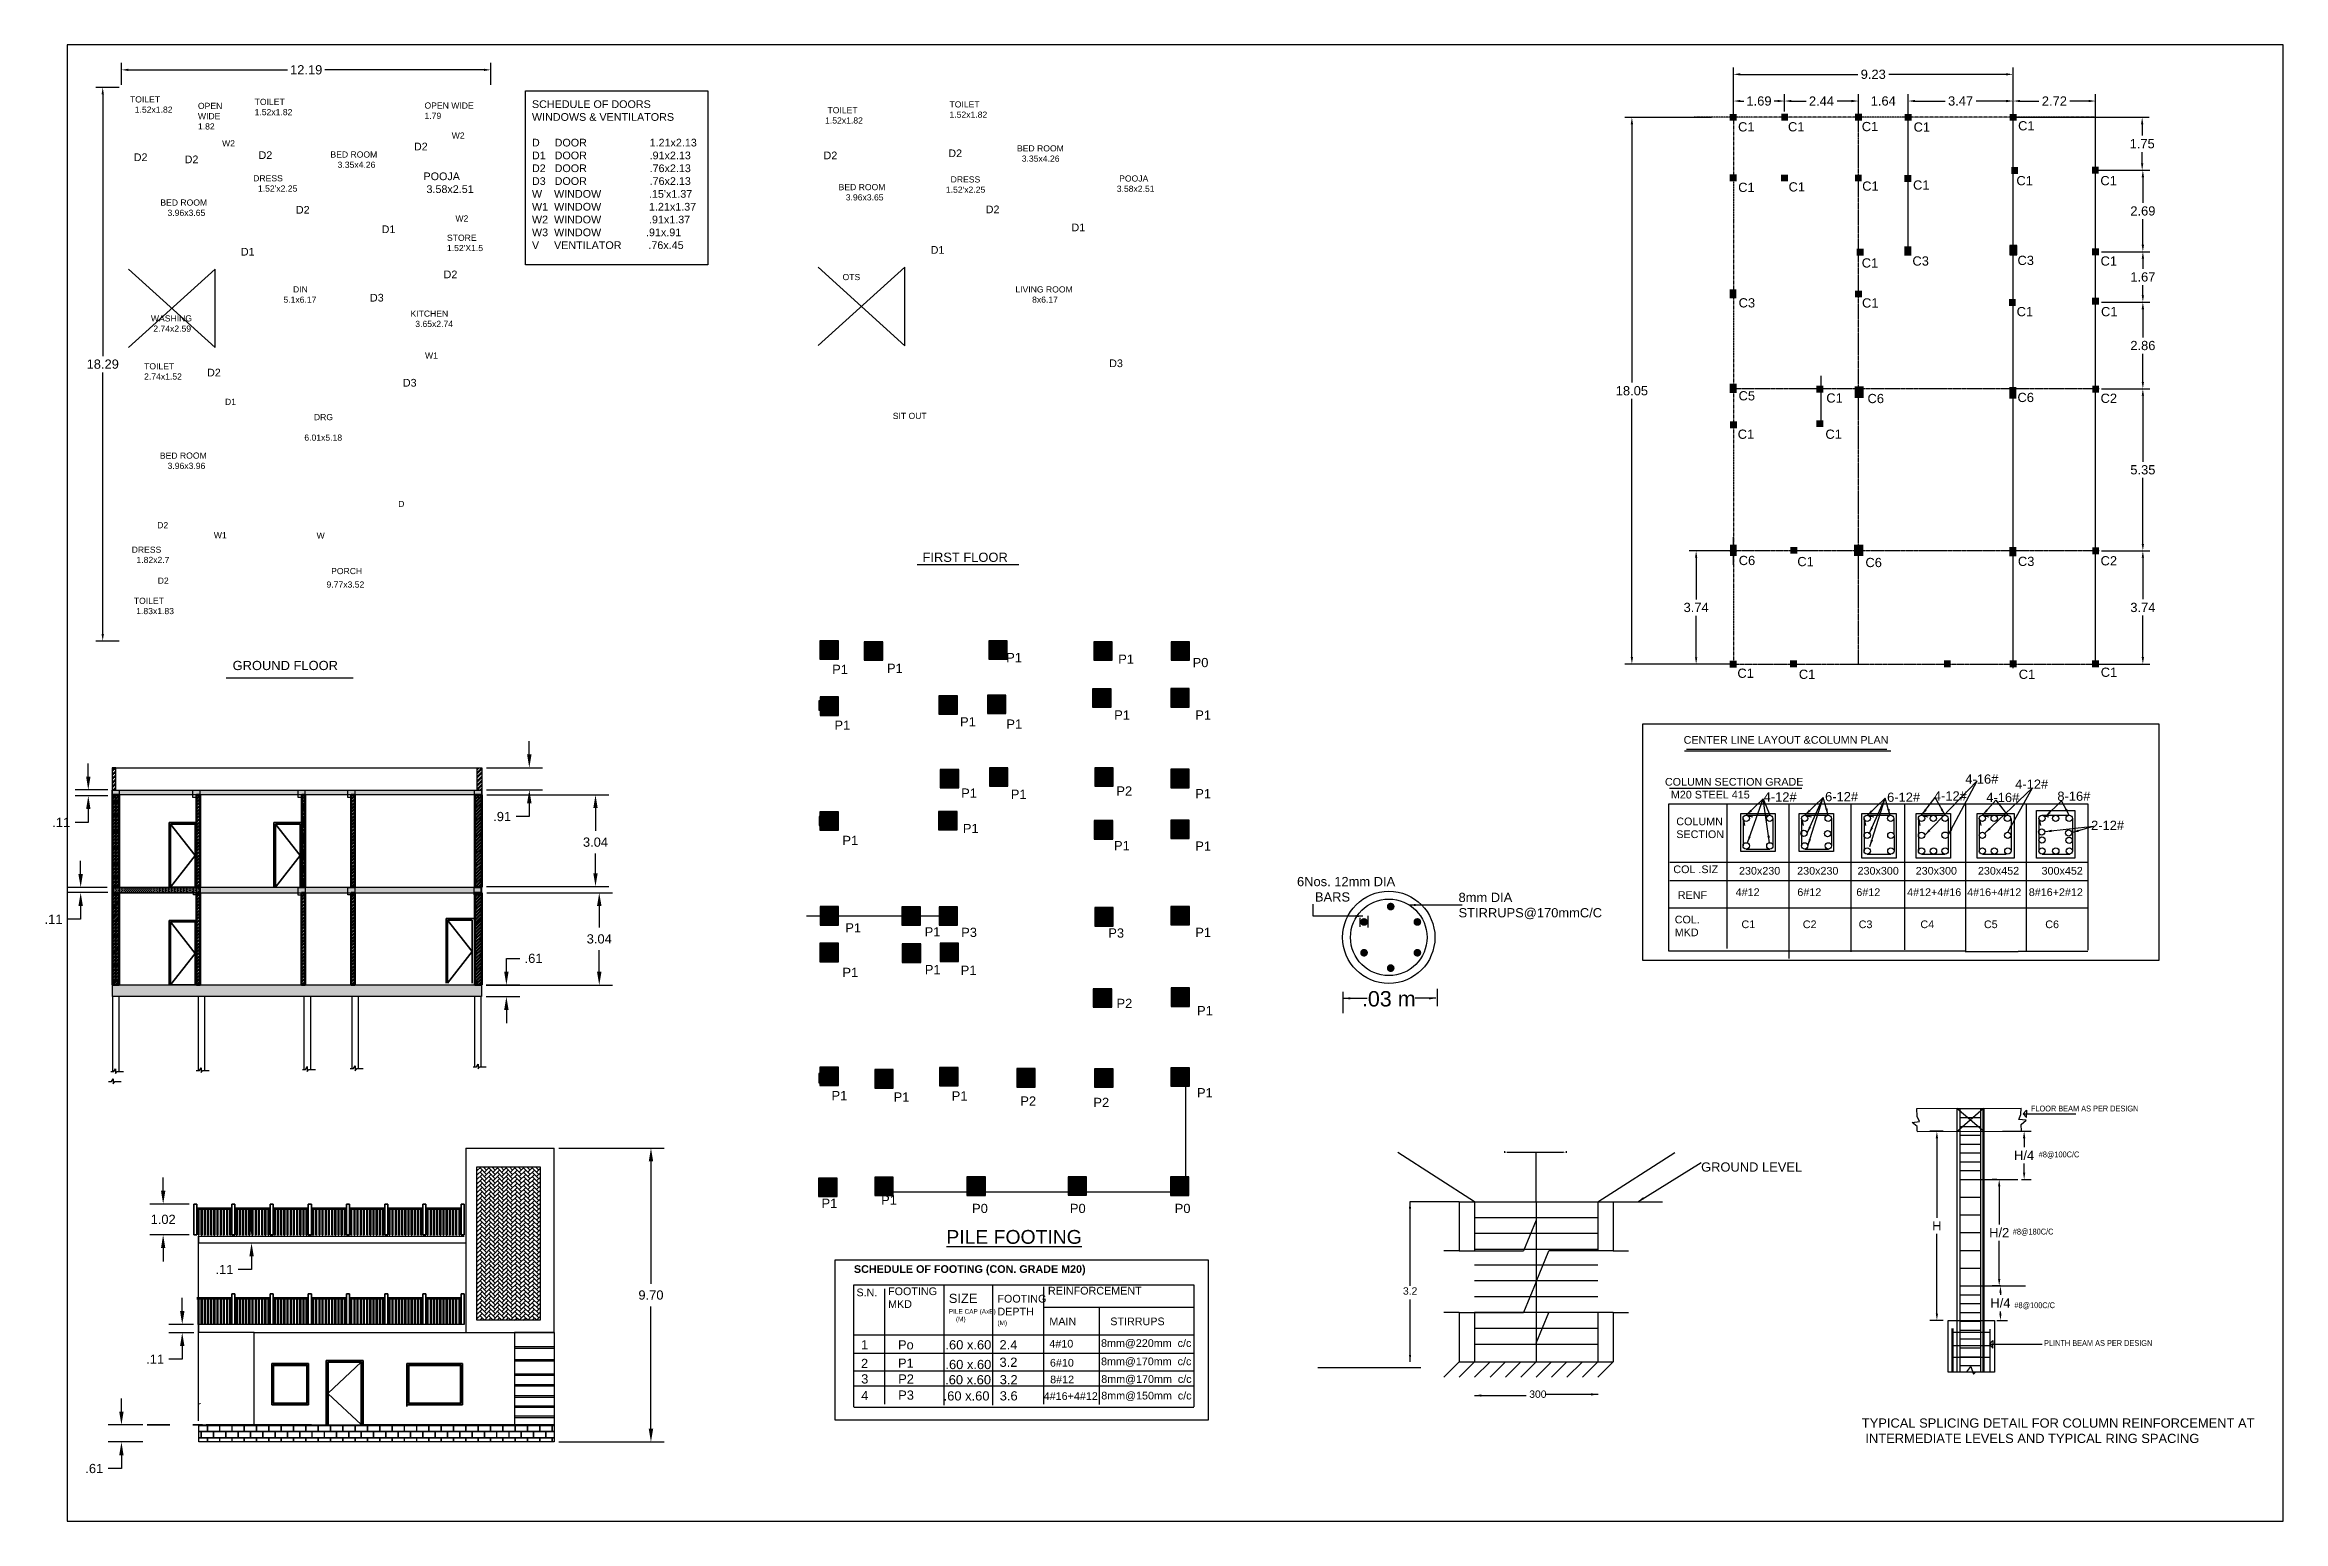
# Model space of a CAD drawing. Header units: inches. Extents: x 5504 to 12302, y -18457 to -16537.
# Drawn here: x 5504 to 8413, y -18457 to -16537 of the extents above; entities that cross this region are included whole.
import ezdxf

# ---------------------------------------------------------------- set-up
doc = ezdxf.new("R2010")
doc.units = ezdxf.units.IN
doc.header["$MEASUREMENT"] = 0
doc.linetypes.add('CENTER2', pattern=[1.125, 0.75, -0.125, 0.125, -0.125])
doc.linetypes.add('DASHED', pattern=[0.75, 0.5, -0.25])
doc.layers.add('A-Elev', color=111, linetype='Continuous', lineweight=25)
doc.layers.add('A-Sect', color=73, linetype='Continuous', lineweight=50)
for name, color, linetype in [('concrete', 7, 'Continuous'), ('dimension', 7, 'Continuous'), ('Mainbar', 7, 'Continuous'), ('steel', 7, 'Continuous')]:
    doc.layers.add(name, color=color, linetype=linetype)
doc.styles.add('Annotative', font='arial.ttf')
doc.styles.get("Standard").update_dxf_attribs({"font": 'arial.ttf', "height": 12})
doc.dimstyles.new('meter', dxfattribs={"dimscale": 50, "dimtxt": 0.18, "dimasz": 0.18, "dimexe": 0.18, "dimexo": 0.0625, "dimgap": 0.09, "dimtad": 0, "dimtih": 1, "dimtoh": 1, "dimlfac": 0.0254, "dimzin": 0, "dimdsep": 46, "dimtxsty": 'Standard', "dimcen": 0.09, "dimadec": 0, "dimazin": 0, "dimtfac": 1, "dimtofl": 0, "dimtmove": 0, "dimatfit": 3, "dimfxl": 1, "dimtolj": 1, "dimtzin": 0, "dimarcsym": 0})
doc.dimstyles.get("Standard").update_dxf_attribs({"dimscale": 50, "dimtxt": 0.18, "dimasz": 0.18, "dimexe": 0.18, "dimexo": 0.0625, "dimgap": 0.09, "dimtad": 0, "dimtih": 1, "dimtoh": 1, "dimzin": 0, "dimdsep": 46, "dimlunit": 3, "dimtxsty": 'Standard', "dimcen": 0.09, "dimadec": 0, "dimazin": 0, "dimtfac": 1, "dimtofl": 0, "dimtmove": 0, "dimatfit": 3, "dimfxl": 1, "dimtolj": 1, "dimtzin": 0, "dimarcsym": 0})

msp = doc.modelspace()

# ---------------------------------------------------------------- texts
at = {"color": 0, "style": 'Annotative', "width": 0.75}
for s, height, p in [('FLOOR BEAM AS PER DESIGN', 7.62487, (8085.414, -17924.005)), ('#8@100C/C', 7.6249, (8095.572, -17983.739)), ('#8@180C/C', 7.6249, (8061.894, -18084.043)), ('#8@100C/C', 7.6249, (8063.934, -18179.803)), ('PLINTH BEAM AS PER DESIGN', 7.62487, (8102.454, -18229.003))]:
    msp.add_text(s, height=height, dxfattribs=at).set_placement(p)
at = {"attachment_point": 1}
for s, width, gutter_width, heights, insert, char_height in [('TOILET\\P  1.52x1.82', 55.15978, 50, [0], (5614.803, -16603.969), 8), ('TOILET\\P   1.52x1.82', 44.81095, 50, [0], (5776.807, -16607.208), 8), ('OPEN WIDE \\P1.79', 67.85659, 50, [0], (5997.591, -16611.945), 8), ("SCHEDULE OF DOORS\\PWINDOWS & VENTILATORS\\P\\PD     DOOR                     1.21x2.13\\PD1   DOOR                     .91x2.13\\PD2   DOOR                     .76x2.13\\PD3   DOOR                     .76x2.13\\PW    WINDOW                .15'x1.37\\PW1  WINDOW                1.21x1.37\\PW2  WINDOW                .91x1.37\\PW3  WINDOW               .91x.91\\PV     VENTILATOR         .76x.45", 324.72089, 50, [0], (6137.233, -16609.178), 10), ('TOILET\\P 1.52x1.82', 44.81095, 50, [0], (6679.894, -16610.474), 8), ('OPEN WIDE \\P1.82', 49.61214, 50, [0], (5703.121, -16612.441), 8), ('   TOILET\\P  1.52x1.82', 55.15978, 50, [0], (6512.038, -16618.03), 8), ('C1', 13.60163, 30, [0], (7704.776, -16637.687), 12), ('C1', 13.60163, 30, [0], (7769.647, -16637.607), 12), ('C1', 13.60163, 30, [0], (7865.569, -16637.285), 12), ('C1', 13.60163, 30, [0], (7932.944, -16637.917), 12), ('C1', 13.60163, 30, [0], (8068.739, -16636.305), 12), ('W2', 16.97319, 50, [0], (5734.491, -16661.058), 8), ('D2', 16.97319, 50, [0], (5983.876, -16664.265), 10), ('W2', 16.97319, 50, [0], (6032.955, -16651.028), 8), ('BED ROOM\\P  3.35x4.26', 70.09714, 50, [0], (6767.618, -16667.64), 8), ('D2', 16.97319, 50, [0], (5619.682, -16678.233), 10), ('D2', 16.97319, 50, [0], (5685.843, -16681.001), 10), ('D2', 16.97319, 50, [0], (5781.848, -16675.481), 10), ('BED ROOM\\P   3.35x4.26', 70.09714, 50, [0], (5875.33, -16675.639), 8), ('D2', 16.97319, 50, [0], (6516.2, -16675.842), 10), ('D2', 16.97319, 50, [0], (6678.365, -16673.089), 10), ("DRESS \\P  1.52'x2.25", 60, 50, [0], (5774.909, -16706.567), 8), ('POOJA \\P 3.58x2.51', 76.17863, 50, [0], (5996.279, -16703.005), 10), ('BED ROOM\\P   3.96x3.65', 70.09714, 50, [0], (6535.783, -16718.038), 8), ("  DRESS \\P1.52'x2.25", 60, 50, [0], (6675.199, -16708.026), 8), ('   POOJA \\P  3.58x2.51', 76.17863, 50, [0], (6891.1, -16706.828), 8), ('C1', 13.60163, 30, [0], (7704.937, -16716.339), 12), ('C1', 13.60163, 30, [0], (7770.429, -16715.75), 12), ('C1', 13.60163, 30, [0], (7866.117, -16714.737), 12), ('C1', 13.60163, 30, [0], (7932.228, -16713.325), 12), ('C1', 13.60163, 30, [0], (8066.566, -16707.643), 12), ('C1', 13.60163, 30, [0], (8175.653, -16707.643), 12), ('BED ROOM\\P   3.96x3.65', 70.09714, 50, [0], (5654.263, -16738.123), 8), ('D2', 16.97319, 50, [0], (5830.395, -16746.56), 10), ('D2', 16.97319, 50, [0], (6726.964, -16746.026), 10), ('D1', 17.67995, 50, [0], (5941.862, -16771.866), 10), ("STORE\\P1.52'X1.5", 37.69285, 50, [0], (6026.788, -16783.907), 8), ('W2', 16.97319, 50, [0], (6037.779, -16758.775), 8), ('D1', 17.67995, 50, [0], (6838.379, -16769.475), 10), ('D1', 17.67995, 50, [0], (5758.913, -16801.046), 10), ('D1', 17.67995, 50, [0], (6655.43, -16798.655), 10), ('C1', 13.60163, 30, [0], (7865.529, -16814.602), 12), ('C3', 13.60163, 30, [0], (7931.408, -16812.101), 12), ('C3', 13.60163, 30, [0], (8067.933, -16811.346), 12), ('C1', 13.60163, 30, [0], (8175.935, -16812.159), 12), ('D2', 16.97319, 50, [0], (6022.421, -16830.571), 10), ('OTS', 44.22304, 60, [0], (6540.933, -16834.997), 8), ('    DIN \\P5.1x6.17', 74.367, 50, [0], (5814.247, -16851.068), 8), ('D3', 22.93875, 50, [0], (5926.665, -16860.838), 10), ('  LIVING ROOM\\P         8x6.17', 147.44777, 50, [0], (6759.337, -16851.068), 8), ('C3', 13.60163, 30, [0], (7705.484, -16866.525), 12), ('C1', 13.60163, 30, [0], (7865.909, -16866.618), 12), ('WASHING \\P 2.74x2.59', 83.28951, 50, [0], (5642.01, -16888.731), 8), ('KITCHEN \\P  3.65x2.74', 72.83891, 50, [0], (5979.377, -16882.561), 8), ('C1', 13.60163, 30, [0], (8066.838, -16877.956), 12), ('C1', 13.60163, 30, [0], (8176.468, -16877.956), 12), ('TOILET\\P2.74x1.52', 55.15978, 50, [0], (5633.171, -16950.999), 8), ('D2', 16.97319, 50, [0], (5714.943, -16958.221), 10), ('W1', 16.97319, 50, [0], (5998.273, -16937.06), 8), ('D3', 22.93875, 50, [0], (6887.406, -16946.139), 10), ('D3', 22.93875, 50, [0], (5969.447, -16971.427), 10), ('C5', 13.60163, 30, [0], (7705.428, -16987.394), 12), ('C1', 13.60163, 30, [0], (7819.458, -16990.266), 12), ('C6', 13.60163, 30, [0], (8067.926, -16989.546), 12), ('D1', 17.67995, 50, [0], (5738.297, -16997.206), 8), ('\\pi51.269;DRG \\P\\pi58.249;   \\P\\pi38.816;6.01x5.18', 125.81266, 50, [0], (5802.588, -17017.123), 8), ('SIT OUT   ', 125.81266, 50, [0], (6606.191, -17015.546), 8), ('C6', 13.60163, 30, [0], (7873.03, -16990.946), 12), ('C2', 13.60163, 30, [0], (8175.928, -16990.63), 12), ('C1', 13.60163, 30, [0], (7704.341, -17037.345), 12), ('C1', 13.60163, 30, [0], (7818.299, -17037.345), 12), ('\\pi24.235;BED ROOM\\P\\pi24.882;   3.96x3.96', 107.65788, 50, [0], (5629.459, -17067.158), 8), ('D', 17.0218, 50, [0], (5963.402, -17130.042), 8), ('D2', 16.97319, 50, [0], (5650.195, -17157.655), 8), ('DRESS \\P  1.82x2.7', 60, 50, [0], (5617.014, -17189.519), 8), ('W1', 16.97319, 50, [0], (5723.763, -17170.71), 8), ('W', 16.97319, 50, [0], (5857.347, -17171.194), 8), ('PORCH', 73.20062, 50, [0], (5876.233, -17217.306), 8), ('FIRST FLOOR', 163.6551, 60, [0], (6644.823, -17197.349), 12), ('C6', 13.60163, 30, [0], (7705.647, -17201.562), 12), ('C1', 13.60163, 30, [0], (7781.776, -17202.972), 12), ('C6', 13.60163, 30, [0], (7870.327, -17204.196), 12), ('C3', 13.60163, 30, [0], (8068.488, -17202.697), 12), ('C2', 13.60163, 30, [0], (8175.919, -17201.969), 12), ('D2', 16.97319, 50, [0], (5650.846, -17229.8), 8), ('9.77x3.52', 107.17165, 60, [0], (5870.239, -17234.843), 8), ('TOILET\\P 1.83x1.83', 55.15978, 50, [0], (5619.808, -17255.992), 8), ('GROUND FLOOR', 286.44907, 60, [0], (5748.185, -17338.095), 12), ('P1', 30.59765, 60, [0], (6753.598, -17327.804), 12), ('P1', 30.59765, 60, [0], (6899.194, -17329.853), 12), ('P0', 22.70697, 60, [0], (6995.908, -17334.306), 12), ('P1', 30.59765, 60, [0], (6527.432, -17343.147), 12), ('P1', 30.59765, 60, [0], (6598.641, -17341.665), 12), ('C1', 13.60163, 30, [0], (7703.924, -17348.162), 12), ('C1', 13.60163, 30, [0], (7783.777, -17349.517), 12), ('C1', 13.60163, 30, [0], (8069.589, -17349.546), 12), ('C1', 13.60163, 30, [0], (8176.185, -17346.87), 12), ('P1', 30.59765, 60, [0], (6530.399, -17415.763), 12), ('P1', 30.59765, 60, [0], (6693.587, -17411.318), 12), ('P1', 30.59765, 60, [0], (6753.808, -17414.326), 12), ('P1', 30.59765, 60, [0], (6894.001, -17402.47), 12), ('P1', 30.59765, 60, [0], (6999.356, -17402.524), 12), ('CENTER LINE LAYOUT &COLUMN PLAN ', 463.51883, 50, [0], (7634.013, -17435.868), 10), ('P1', 30.59765, 60, [0], (6695.079, -17504.057), 12), ('P1', 30.59765, 60, [0], (6759.612, -17505.539), 12), ('P2', 45.97025, 60, [0], (6896.803, -17501.347), 12), ('P1', 30.59765, 60, [0], (6999.356, -17504.78), 12), ('COLUMN SECTION GRADE  \\P  M20 STEEL 415', 286.73654, 50, [0], (7609.722, -17490.381), 10), ('COLUMN \\PSECTION', 58.0225, 50, [0], (7624.499, -17541.865), 10), ('P1', 30.59765, 60, [0], (6540.748, -17565.615), 12), ('P1', 30.59765, 60, [0], (6697.259, -17550.054), 12), ('P1', 45.97025, 60, [0], (6893.709, -17572.385), 12), ('P1', 30.59765, 60, [0], (6999.356, -17572.95), 12), ('6Nos. 12mm DIA         BARS', 141.68725, 60, [0], (7131.565, -17619.09), 12), ('COL .SIZ ', 62.91634, 50, [0], (7620.654, -17604.12), 10), ('230x230', 51.54496, 50, [0], (7706.017, -17606.075), 10), ('230x230', 51.54496, 50, [0], (7781.611, -17606.075), 10), ('230x300', 51.54496, 50, [0], (7860.096, -17606.075), 10), ('230x300', 51.54496, 50, [0], (7935.69, -17606.075), 10), ('230x452', 51.54496, 50, [0], (8016.526, -17606.075), 10), ('300x452', 51.54496, 50, [0], (8099.282, -17606.075), 10), ('8mm DIA STIRRUPS@170mmC/C', 102.26219, 60, [0], (7341.513, -17639.644), 12), (' RENF', 75.55226, 50, [0], (7622.617, -17637.616), 10), ('4#12', 59.62018, 50, [0], (7701.696, -17633.902), 10), ('6#12', 59.62018, 50, [0], (7781.857, -17633.902), 10), ('6#12', 59.62018, 50, [0], (7858.512, -17633.902), 10), ('4#12+4#16', 59.62018, 50, [0], (7924.555, -17633.902), 10), ('4#16+4#12', 59.62018, 50, [0], (8002.571, -17633.902), 10), ('8#16+2#12', 59.62018, 50, [0], (8082.615, -17633.902), 10), ('P1', 30.59765, 60, [0], (6544.5, -17679.234), 12), ('P1', 30.59765, 60, [0], (6647.605, -17684.421), 12), ('P3', 30.59765, 60, [0], (6695.077, -17685.162), 12), ('P3', 45.97025, 60, [0], (6886.297, -17685.972), 12), ('P1', 30.59765, 60, [0], (6999.387, -17685.162), 12), ('COL.\\PMKD', 53.58429, 50, [0], (7622.486, -17669.478), 10), ('C1', 36.32722, 50, [0], (7709.205, -17675.65), 10), ('C2', 36.32722, 50, [0], (7788.908, -17675.65), 10), ('C3', 36.32722, 50, [0], (7861.562, -17675.65), 10), ('C4', 36.32722, 50, [0], (7941.807, -17675.65), 10), ('C5', 36.32722, 50, [0], (8024.349, -17675.65), 10), ('C6', 36.32722, 50, [0], (8104.052, -17675.65), 10), ('P1', 30.59765, 60, [0], (6540.752, -17737.172), 12), ('P1', 30.59765, 60, [0], (6647.814, -17733.516), 12), ('P1', 30.59765, 60, [0], (6694.483, -17734.43), 12), ('P2', 45.97025, 60, [0], (6896.983, -17777.49), 12), ('P1', 30.59765, 60, [0], (7001.638, -17786.919), 12), ('P1', 30.59765, 60, [0], (6526.581, -17897.366), 12), ('P1', 30.59765, 60, [0], (6607.248, -17899.219), 12), ('P1', 30.59765, 60, [0], (6682.815, -17897.829), 12), ('P2', 45.97025, 60, [0], (6771.99, -17904.459), 12), ('P2', 45.97025, 60, [0], (6866.905, -17906.282), 12), ('P1', 30.59765, 60, [0], (7001.56, -17893.665), 12), ('GROUND LEVEL', 161.07872, 60, [0], (7656.76, -17990.279), 12), ('P1', 30.59765, 60, [0], (6513.605, -18037.44), 12), ('P1', 30.59765, 60, [0], (6591.027, -18033.272), 12), ('P0', 22.70697, 60, [0], (6709.274, -18044.134), 12), ('P0', 22.70697, 60, [0], (6836.395, -18044.134), 12), ('P0', 22.70697, 60, [0], (6972.637, -18044.134), 12), ('{\\LPILE FOOTING}', 178.78755, 60, [0], (6675.807, -18078.155), 18), ('{\\fArial|b1|i0|c0|p34;SCHEDULE OF FOOTING (CON. GRADE M20) }', 465.24795, 30, [0], (6555.715, -18123.986), 10), ('FOOTING \\PMKD', 39.61325, 60, [0], (6600.079, -18152.839), 10), ('REINFORCEMENT', 0.86523, 60, [0], (6807.864, -18152.07), 10), ('3.2', 75.77104, 60, [0], (7269.281, -18152.669), 9.6), ('S.N.', 44.06979, 60, [0], (6558.981, -18154.323), 10), ('SIZE \\P{\\H0.5x;PILE CAP (AxB) \\P    (M)}', 59.26615, 60, [0], (6678.985, -18161.068), 12), ('FOOTING DEPTH   \\P{\\H0.6x;(M)}', 0.86523, 60, [0], (6742.205, -18162.536), 10), ('MAIN ', 59.62018, 50, [0], (6809.722, -18192.003), 10), ('STIRRUPS', 59.62018, 50, [0], (6888.894, -18192.003), 10), ('1', 45.97025, 60, [0], (6564.849, -18221.442), 12), ('Po', 45.97025, 60, [0], (6612.926, -18221.442), 12), ('.60 x.60', 61.76949, 60, [0], (6674.616, -18221.442), 12), ('2.4', 45.97025, 60, [0], (6744.903, -18221.442), 12), ('4#10', 59.62018, 50, [0], (6809.722, -18221.011), 10), ('8mm@220mm  c/c', 134.91204, 50, [23.484], (6876.864, -18220.246), 10), ('2', 45.97025, 60, [0], (6564.849, -18245.738), 12), ('3', 45.97025, 60, [0], (6565.135, -18265.784), 12), ('P1', 45.97025, 60, [0], (6612.926, -18245.324), 12), ('P2', 45.97025, 60, [0], (6613.212, -18265.87), 12), ('.60 x.60', 61.76949, 60, [0], (6674.244, -18266.866), 12), ('.60 x.60', 61.76949, 60, [0], (6674.616, -18247.073), 12), ('3.2', 45.97025, 60, [0], (6744.903, -18244.114), 12), ('3.2', 45.97025, 60, [0], (6745.189, -18266.863), 12), ('6#10', 59.62018, 50, [0], (6810.432, -18245.827), 10), ('8#12', 59.62018, 50, [0], (6810.718, -18267.527), 10), ('8mm@170mm  c/c', 134.91204, 50, [23.484], (6876.864, -18244.014), 10), ('8mm@170mm  c/c', 134.91204, 50, [23.484], (6877.15, -18266.977), 10), ('4', 45.97025, 60, [0], (6565.135, -18287.418), 12), ('P3', 45.97025, 60, [0], (6613.212, -18286.866), 12), ('.60 x.60', 61.76949, 60, [0], (6672.27, -18287.897), 12), ('3.6', 45.97025, 60, [0], (6745.189, -18287.856), 12), ('4#16+4#12', 59.62018, 50, [0], (6802.363, -18289.152), 10), ('8mm@150mm  c/c', 134.91204, 50, [23.484], (6877.15, -18288.544), 10), ('300', 29.05461, 60, [0], (7433.399, -18286.82), 9.6), ('TYPICAL SPLICING DETAIL FOR COLUMN REINFORCEMENT AT\\P INTERMEDIATE LEVELS AND TYPICAL RING SPACING', 531.57191, 30, [0], (7865.607, -18323.189), 12)]:
    msp.add_mtext_dynamic_manual_height_columns(s, width=width, gutter_width=gutter_width, heights=heights, dxfattribs=dict(at, insert=insert, char_height=char_height))
at = {"char_height": 12, "attachment_point": 1}
for s, insert in [('4-12#', (7738.055, -17508.987)), ('6-12#', (7817.905, -17508.609)), ('6-12#', (7898.511, -17509.365)), ('4-12#', (7959.303, -17507.717)), ('4-16#', (8000.17, -17485.785)), ('4-16#', (8027.418, -17509.685)), ('4-12#', (8064.973, -17492.447)), ('8-16#', (8119.759, -17508.095)), ('2-12#', (8163.622, -17545.937))]:
    msp.add_mtext(s, dxfattribs=dict(at, insert=insert))
at = {"layer": 'dimension', "insert": (7250.824, -17777.65), "char_height": 20, "attachment_point": 5}
msp.add_mtext('.03 m ', dxfattribs=at)

# ---------------------------------------------------------------- blocks, each defined once
blk = doc.blocks.new('*D5')
at = {"color": 0, "lineweight": -2, "transparency": 16777216}
for p, q in [((7670.3, -16631.5), (7557.8, -16631.5)), ((7566.8, -16640.5), (7566.8, -16976.2)), ((7566.8, -17333.2), (7566.8, -16997.5)), ((7695.6, -17342.2), (7557.8, -17342.2))]:
    blk.add_line(p, q, dxfattribs=at)
at = {"color": 0, "transparency": 16777216}
for points in [[(7565.3, -16640.5), (7568.3, -16640.5), (7566.8, -16631.5)], [(7565.3, -17333.2), (7568.3, -17333.2), (7566.8, -17342.2)]]:
    blk.add_solid(points, dxfattribs=at)
at = {"layer": 'Defpoints', "color": 0, "transparency": 16777216}
for p in [(7673.4, -16631.5), (7566.8, -17342.2), (7698.8, -17342.2)]:
    blk.add_point(p, dxfattribs=at)
at = {"color": 0, "transparency": 16777216, "insert": (7566.8, -16986.9), "char_height": 12, "attachment_point": 5}
blk.add_mtext('\\A1;18.05', dxfattribs=at)
blk = doc.blocks.new('*D6')
at = {"color": 0, "lineweight": -2, "transparency": 16777216}
for p, q in [((7698.8, -16628.1), (7698.8, -16566.4)), ((7707.8, -16575.4), (7860.4, -16575.4)), ((8053.2, -16575.4), (7900.6, -16575.4)), ((8062.2, -16628.1), (8062.2, -16566.4))]:
    blk.add_line(p, q, dxfattribs=at)
at = {"color": 0, "transparency": 16777216}
for points in [[(7707.8, -16573.9), (7707.8, -16576.9), (7698.8, -16575.4)], [(8053.2, -16573.9), (8053.2, -16576.9), (8062.2, -16575.4)]]:
    blk.add_solid(points, dxfattribs=at)
at = {"layer": 'Defpoints', "color": 0, "transparency": 16777216}
for p in [(8062.2, -16575.4), (7698.8, -16631.2), (8062.2, -16631.2)]:
    blk.add_point(p, dxfattribs=at)
at = {"color": 0, "transparency": 16777216, "insert": (7880.5, -16575.4), "char_height": 12, "attachment_point": 5}
blk.add_mtext('\\A1;9.23', dxfattribs=at)
blk = doc.blocks.new('*D7')
at = {"color": 0, "lineweight": -2, "transparency": 16777216}
for p, q in [((7698.8, -16628.1), (7698.8, -16601.1)), ((7707.8, -16610.1), (7712.5, -16610.1)), ((7756.2, -16610.1), (7751.5, -16610.1)), ((7765.2, -16623.6), (7765.2, -16601.1))]:
    blk.add_line(p, q, dxfattribs=at)
at = {"color": 0, "transparency": 16777216}
for points in [[(7707.8, -16608.6), (7707.8, -16611.6), (7698.8, -16610.1)], [(7756.2, -16608.6), (7756.2, -16611.6), (7765.2, -16610.1)]]:
    blk.add_solid(points, dxfattribs=at)
at = {"layer": 'Defpoints', "color": 0, "transparency": 16777216}
for p in [(7765.2, -16610.1), (7698.8, -16631.2), (7765.2, -16626.7)]:
    blk.add_point(p, dxfattribs=at)
at = {"color": 0, "transparency": 16777216, "insert": (7732, -16610.1), "char_height": 12, "attachment_point": 5}
blk.add_mtext('\\A1;1.69', dxfattribs=at)
blk = doc.blocks.new('*D8')
at = {"color": 0, "lineweight": -2, "transparency": 16777216}
for p, q in [((7765.2, -16623.6), (7765.2, -16601.1)), ((7774.2, -16610.1), (7793.1, -16610.1)), ((7852.2, -16610.1), (7833.4, -16610.1)), ((7861.2, -16628.1), (7861.2, -16601.1))]:
    blk.add_line(p, q, dxfattribs=at)
at = {"color": 0, "transparency": 16777216}
for points in [[(7774.2, -16608.6), (7774.2, -16611.6), (7765.2, -16610.1)], [(7852.2, -16608.6), (7852.2, -16611.6), (7861.2, -16610.1)]]:
    blk.add_solid(points, dxfattribs=at)
at = {"layer": 'Defpoints', "color": 0, "transparency": 16777216}
for p in [(7861.2, -16610.1), (7765.2, -16626.7), (7861.2, -16631.2)]:
    blk.add_point(p, dxfattribs=at)
at = {"color": 0, "transparency": 16777216, "insert": (7813.2, -16610.1), "char_height": 12, "attachment_point": 5}
blk.add_mtext('\\A1;2.44', dxfattribs=at)
blk = doc.blocks.new('*D9')
at = {"color": 0, "lineweight": -2, "transparency": 16777216}
for p, q in [((7852.2, -16610.1), (7843.2, -16610.1)), ((7861.2, -16628.1), (7861.2, -16601.1)), ((7925.7, -16628.1), (7925.7, -16601.1)), ((7934.7, -16610.1), (7943.7, -16610.1))]:
    blk.add_line(p, q, dxfattribs=at)
at = {"color": 0, "transparency": 16777216}
for points in [[(7852.2, -16608.6), (7852.2, -16611.6), (7861.2, -16610.1)], [(7934.7, -16608.6), (7934.7, -16611.6), (7925.7, -16610.1)]]:
    blk.add_solid(points, dxfattribs=at)
at = {"layer": 'Defpoints', "color": 0, "transparency": 16777216}
for p in [(7925.7, -16610.1), (7861.2, -16631.2), (7925.7, -16631.2)]:
    blk.add_point(p, dxfattribs=at)
at = {"color": 0, "transparency": 16777216, "insert": (7893.5, -16610.1), "char_height": 12, "attachment_point": 5}
blk.add_mtext('\\A1;1.64', dxfattribs=at)
blk = doc.blocks.new('*D10')
at = {"color": 0, "lineweight": -2, "transparency": 16777216}
for p, q in [((7925.7, -16628.1), (7925.7, -16601.1)), ((7934.7, -16610.1), (7973.9, -16610.1)), ((8053.2, -16610.1), (8014.1, -16610.1)), ((8062.2, -16628.1), (8062.2, -16601.1))]:
    blk.add_line(p, q, dxfattribs=at)
at = {"color": 0, "transparency": 16777216}
for points in [[(7934.7, -16608.6), (7934.7, -16611.6), (7925.7, -16610.1)], [(8053.2, -16608.6), (8053.2, -16611.6), (8062.2, -16610.1)]]:
    blk.add_solid(points, dxfattribs=at)
at = {"layer": 'Defpoints', "color": 0, "transparency": 16777216}
for p in [(8062.2, -16610.1), (7925.7, -16631.2), (8062.2, -16631.2)]:
    blk.add_point(p, dxfattribs=at)
at = {"color": 0, "transparency": 16777216, "insert": (7994, -16610.1), "char_height": 12, "attachment_point": 5}
blk.add_mtext('\\A1;3.47', dxfattribs=at)
blk = doc.blocks.new('*D11')
at = {"color": 0, "lineweight": -2, "transparency": 16777216}
for p, q in [((8062.2, -16628.1), (8062.2, -16601.1)), ((8071.2, -16610.1), (8095.7, -16610.1)), ((8160.5, -16610.1), (8136, -16610.1)), ((8169.5, -16697.1), (8169.5, -16601.1))]:
    blk.add_line(p, q, dxfattribs=at)
at = {"color": 0, "transparency": 16777216}
for points in [[(8071.2, -16608.6), (8071.2, -16611.6), (8062.2, -16610.1)], [(8160.5, -16608.6), (8160.5, -16611.6), (8169.5, -16610.1)]]:
    blk.add_solid(points, dxfattribs=at)
at = {"layer": 'Defpoints', "color": 0, "transparency": 16777216}
for p in [(8169.5, -16610.1), (8062.2, -16631.2), (8169.5, -16700.2)]:
    blk.add_point(p, dxfattribs=at)
at = {"color": 0, "transparency": 16777216, "insert": (8115.9, -16610.1), "char_height": 12, "attachment_point": 5}
blk.add_mtext('\\A1;2.72', dxfattribs=at)
blk = doc.blocks.new('*D12')
at = {"color": 0, "lineweight": -2, "transparency": 16777216}
for p, q in [((8065.4, -16631.2), (8239, -16631.2)), ((8230, -16640.2), (8230, -16655.1)), ((8230, -16691.2), (8230, -16676.4)), ((8172.6, -16700.2), (8239, -16700.2))]:
    blk.add_line(p, q, dxfattribs=at)
at = {"color": 0, "transparency": 16777216}
for points in [[(8228.5, -16640.2), (8231.5, -16640.2), (8230, -16631.2)], [(8228.5, -16691.2), (8231.5, -16691.2), (8230, -16700.2)]]:
    blk.add_solid(points, dxfattribs=at)
at = {"layer": 'Defpoints', "color": 0, "transparency": 16777216}
for p in [(8062.2, -16631.2), (8230, -16631.2), (8169.5, -16700.2)]:
    blk.add_point(p, dxfattribs=at)
at = {"color": 0, "transparency": 16777216, "insert": (8230, -16665.7), "char_height": 12, "attachment_point": 5}
blk.add_mtext('\\A1;1.75', dxfattribs=at)
blk = doc.blocks.new('*D13')
at = {"color": 0, "lineweight": -2, "transparency": 16777216}
for p, q in [((8172.6, -16700.2), (8239.9, -16700.2)), ((8230.9, -16709.2), (8230.9, -16742.5)), ((8230.9, -16797), (8230.9, -16763.7)), ((8177.1, -16806), (8239.9, -16806))]:
    blk.add_line(p, q, dxfattribs=at)
at = {"color": 0, "transparency": 16777216}
for points in [[(8229.4, -16709.2), (8232.4, -16709.2), (8230.9, -16700.2)], [(8229.4, -16797), (8232.4, -16797), (8230.9, -16806)]]:
    blk.add_solid(points, dxfattribs=at)
at = {"layer": 'Defpoints', "color": 0, "transparency": 16777216}
for p in [(8169.5, -16700.2), (8174, -16806), (8230.9, -16806)]:
    blk.add_point(p, dxfattribs=at)
at = {"color": 0, "transparency": 16777216, "insert": (8230.9, -16753.1), "char_height": 12, "attachment_point": 5}
blk.add_mtext('\\A1;2.69', dxfattribs=at)
blk = doc.blocks.new('*D14')
at = {"color": 0, "lineweight": -2, "transparency": 16777216}
for p, q in [((8177.1, -16806), (8239.9, -16806)), ((8230.9, -16815), (8230.9, -16828.3)), ((8177.1, -16871.8), (8239.9, -16871.8)), ((8230.9, -16862.8), (8230.9, -16849.5))]:
    blk.add_line(p, q, dxfattribs=at)
at = {"color": 0, "transparency": 16777216}
for points in [[(8229.4, -16815), (8232.4, -16815), (8230.9, -16806)], [(8229.4, -16862.8), (8232.4, -16862.8), (8230.9, -16871.8)]]:
    blk.add_solid(points, dxfattribs=at)
at = {"layer": 'Defpoints', "color": 0, "transparency": 16777216}
for p in [(8174, -16806), (8174, -16871.8), (8230.9, -16871.8)]:
    blk.add_point(p, dxfattribs=at)
at = {"color": 0, "transparency": 16777216, "insert": (8230.9, -16838.9), "char_height": 12, "attachment_point": 5}
blk.add_mtext('\\A1;1.67', dxfattribs=at)
blk = doc.blocks.new('*D15')
at = {"color": 0, "lineweight": -2, "transparency": 16777216}
for p, q in [((8177.1, -16871.8), (8239.9, -16871.8)), ((8230.9, -16880.8), (8230.9, -16917.5)), ((8230.9, -16975.3), (8230.9, -16938.7)), ((8177.1, -16984.3), (8239.9, -16984.3))]:
    blk.add_line(p, q, dxfattribs=at)
at = {"color": 0, "transparency": 16777216}
for points in [[(8229.4, -16880.8), (8232.4, -16880.8), (8230.9, -16871.8)], [(8229.4, -16975.3), (8232.4, -16975.3), (8230.9, -16984.3)]]:
    blk.add_solid(points, dxfattribs=at)
at = {"layer": 'Defpoints', "color": 0, "transparency": 16777216}
for p in [(8174, -16871.8), (8174, -16984.3), (8230.9, -16984.3)]:
    blk.add_point(p, dxfattribs=at)
at = {"color": 0, "transparency": 16777216, "insert": (8230.9, -16928.1), "char_height": 12, "attachment_point": 5}
blk.add_mtext('\\A1;2.86', dxfattribs=at)
blk = doc.blocks.new('*D16')
at = {"color": 0, "lineweight": -2, "transparency": 16777216}
for p, q in [((8177.1, -16984.3), (8239.9, -16984.3)), ((8230.9, -16993.3), (8230.9, -17079.1)), ((8230.9, -17186.1), (8230.9, -17100.3)), ((8177.1, -17195.1), (8239.9, -17195.1))]:
    blk.add_line(p, q, dxfattribs=at)
at = {"color": 0, "transparency": 16777216}
for points in [[(8229.4, -16993.3), (8232.4, -16993.3), (8230.9, -16984.3)], [(8229.4, -17186.1), (8232.4, -17186.1), (8230.9, -17195.1)]]:
    blk.add_solid(points, dxfattribs=at)
at = {"layer": 'Defpoints', "color": 0, "transparency": 16777216}
for p in [(8174, -16984.3), (8174, -17195.1), (8230.9, -17195.1)]:
    blk.add_point(p, dxfattribs=at)
at = {"color": 0, "transparency": 16777216, "insert": (8230.9, -17089.7), "char_height": 12, "attachment_point": 5}
blk.add_mtext('\\A1;5.35', dxfattribs=at)
blk = doc.blocks.new('*D17')
at = {"color": 0, "lineweight": -2, "transparency": 16777216}
for p, q in [((8177.1, -17195.1), (8239.9, -17195.1)), ((8230.9, -17204.1), (8230.9, -17258)), ((8230.9, -17333.2), (8230.9, -17279.3)), ((8172.6, -17342.2), (8239.9, -17342.2))]:
    blk.add_line(p, q, dxfattribs=at)
at = {"color": 0, "transparency": 16777216}
for points in [[(8229.4, -17204.1), (8232.4, -17204.1), (8230.9, -17195.1)], [(8229.4, -17333.2), (8232.4, -17333.2), (8230.9, -17342.2)]]:
    blk.add_solid(points, dxfattribs=at)
at = {"layer": 'Defpoints', "color": 0, "transparency": 16777216}
for p in [(8174, -17195.1), (8169.5, -17342.2), (8230.9, -17342.2)]:
    blk.add_point(p, dxfattribs=at)
at = {"color": 0, "transparency": 16777216, "insert": (8230.9, -17268.7), "char_height": 12, "attachment_point": 5}
blk.add_mtext('\\A1;3.74', dxfattribs=at)
blk = doc.blocks.new('*D18')
at = {"color": 0, "lineweight": -2, "transparency": 16777216}
for p, q in [((7690.9, -17195.1), (7641.3, -17195.1)), ((7650.3, -17204.1), (7650.3, -17258.1)), ((7650.3, -17333.4), (7650.3, -17279.4)), ((7690.1, -17342.4), (7641.3, -17342.4))]:
    blk.add_line(p, q, dxfattribs=at)
at = {"color": 0, "transparency": 16777216}
for points in [[(7648.8, -17204.1), (7651.8, -17204.1), (7650.3, -17195.1)], [(7648.8, -17333.4), (7651.8, -17333.4), (7650.3, -17342.4)]]:
    blk.add_solid(points, dxfattribs=at)
at = {"layer": 'Defpoints', "color": 0, "transparency": 16777216}
for p in [(7650.3, -17195.1), (7694, -17195.1), (7693.3, -17342.4)]:
    blk.add_point(p, dxfattribs=at)
at = {"color": 0, "transparency": 16777216, "insert": (7650.3, -17268.7), "char_height": 12, "attachment_point": 5}
blk.add_mtext('\\A1;3.74', dxfattribs=at)
blk = doc.blocks.new('*D21')
at = {"color": 0, "lineweight": -2, "transparency": 16777216}
for p, q in [((8048.4, -17949.8), (8085.6, -17949.8)), ((8076.6, -17958.8), (8076.6, -17970.5)), ((8076.6, -18003.5), (8076.6, -17991.9)), ((8073.3, -18012.5), (8085.6, -18012.5))]:
    blk.add_line(p, q, dxfattribs=at)
at = {"color": 0, "transparency": 16777216}
for points in [[(8075.1, -17958.8), (8078.1, -17958.8), (8076.6, -17949.8)], [(8075.1, -18003.5), (8078.1, -18003.5), (8076.6, -18012.5)]]:
    blk.add_solid(points, dxfattribs=at)
at = {"layer": 'Defpoints', "color": 0, "transparency": 16777216}
for p in [(8045.3, -17949.8), (8070.2, -18012.5), (8076.6, -18012.5)]:
    blk.add_point(p, dxfattribs=at)
at = {"color": 0, "transparency": 16777216, "insert": (8076.6, -17981.2), "char_height": 12, "attachment_point": 5}
blk.add_mtext('\\A1;H/4', dxfattribs=at)
blk = doc.blocks.new('*D23')
at = {"color": 0, "lineweight": -2, "transparency": 16777216}
for p, q in [((8041.1, -18012.5), (8035.2, -18012.5)), ((8044.2, -18021.5), (8044.2, -18070.9)), ((8044.2, -18141.8), (8044.2, -18092.4)), ((8041.1, -18150.8), (8035.2, -18150.8))]:
    blk.add_line(p, q, dxfattribs=at)
at = {"color": 0, "transparency": 16777216}
for points in [[(8042.7, -18021.5), (8045.7, -18021.5), (8044.2, -18012.5)], [(8042.7, -18141.8), (8045.7, -18141.8), (8044.2, -18150.8)]]:
    blk.add_solid(points, dxfattribs=at)
at = {"layer": 'Defpoints', "color": 0, "transparency": 16777216}
for p in [(8044.2, -18012.5), (8044.2, -18150.8), (8044.2, -18150.8)]:
    blk.add_point(p, dxfattribs=at)
at = {"color": 0, "transparency": 16777216, "insert": (8044.2, -18081.6), "char_height": 12, "attachment_point": 5}
blk.add_mtext('\\A1;H/2', dxfattribs=at)
blk = doc.blocks.new('*D24')
at = {"color": 0, "lineweight": -2, "transparency": 16777216}
for p, q in [((8046, -18150.8), (8036.8, -18150.8)), ((8045.8, -18159.8), (8045.8, -18162.6)), ((8041.1, -18195.8), (8054.8, -18195.8)), ((8045.8, -18186.8), (8045.8, -18184))]:
    blk.add_line(p, q, dxfattribs=at)
at = {"color": 0, "transparency": 16777216}
for points in [[(8044.3, -18159.8), (8047.3, -18159.8), (8045.8, -18150.8)], [(8044.3, -18186.8), (8047.3, -18186.8), (8045.8, -18195.8)]]:
    blk.add_solid(points, dxfattribs=at)
at = {"layer": 'Defpoints', "color": 0, "transparency": 16777216}
for p in [(8049.1, -18150.8), (8038, -18195.8), (8045.8, -18195.8)]:
    blk.add_point(p, dxfattribs=at)
at = {"color": 0, "transparency": 16777216, "insert": (8045.8, -18173.3), "char_height": 12, "attachment_point": 5}
blk.add_mtext('\\A1;H/4', dxfattribs=at)
blk = doc.blocks.new('*D22')
at = {"color": 0, "lineweight": -2, "transparency": 16777216}
for p, q in [((7971.2, -17949.8), (7954.2, -17949.8)), ((7963.2, -17958.8), (7963.2, -18062.3)), ((7963.2, -18186.8), (7963.2, -18083.3)), ((7971.2, -18195.8), (7954.2, -18195.8))]:
    blk.add_line(p, q, dxfattribs=at)
at = {"color": 0, "transparency": 16777216}
for points in [[(7961.7, -17958.8), (7964.7, -17958.8), (7963.2, -17949.8)], [(7961.7, -18186.8), (7964.7, -18186.8), (7963.2, -18195.8)]]:
    blk.add_solid(points, dxfattribs=at)
at = {"layer": 'Defpoints', "color": 0, "transparency": 16777216}
for p in [(7974.3, -17949.8), (7963.2, -18195.8), (7974.3, -18195.8)]:
    blk.add_point(p, dxfattribs=at)
at = {"color": 0, "transparency": 16777216, "insert": (7963.2, -18072.8), "char_height": 12, "attachment_point": 5}
blk.add_mtext('\\A1;H', dxfattribs=at)
blk = doc.blocks.new('*D34')
at = {"color": 0, "lineweight": -2, "ltscale": 0.1, "transparency": 16777216}
for p, q in [((6172.3, -17971.8), (6309.2, -17971.8)), ((6291.9, -17989.1), (6291.9, -18148.1)), ((6291.9, -18336.6), (6291.9, -18177.6)), ((6172.3, -18353.8), (6309.2, -18353.8))]:
    blk.add_line(p, q, dxfattribs=at)
at = {"color": 0, "ltscale": 0.1, "transparency": 16777216}
for points in [[(6289, -17989.1), (6294.8, -17989.1), (6291.9, -17971.8)], [(6289, -18336.6), (6294.8, -18336.6), (6291.9, -18353.8)]]:
    blk.add_solid(points, dxfattribs=at)
at = {"layer": 'Defpoints', "color": 0, "ltscale": 0.1, "transparency": 16777216}
for p in [(6166.3, -17971.8), (6166.3, -18353.8), (6291.9, -18353.8)]:
    blk.add_point(p, dxfattribs=at)
at = {"color": 0, "ltscale": 0.1, "transparency": 16777216, "insert": (6291.9, -18162.8), "char_height": 12, "attachment_point": 5}
blk.add_mtext('\\A1;9.70', dxfattribs=at)
blk = doc.blocks.new('*D35')
at = {"color": 0, "lineweight": -2, "ltscale": 0.1, "transparency": 16777216}
for p, q in [((5657.9, -18027.1), (5657.9, -18009.8)), ((5691.7, -18044.4), (5640.7, -18044.4)), ((5691.7, -18084.4), (5640.7, -18084.4)), ((5657.9, -18101.7), (5657.9, -18119))]:
    blk.add_line(p, q, dxfattribs=at)
at = {"color": 0, "ltscale": 0.1, "transparency": 16777216}
for points in [[(5655.1, -18027.1), (5660.8, -18027.1), (5657.9, -18044.4)], [(5655.1, -18101.7), (5660.8, -18101.7), (5657.9, -18084.4)]]:
    blk.add_solid(points, dxfattribs=at)
at = {"layer": 'Defpoints', "color": 0, "ltscale": 0.1, "transparency": 16777216}
for p in [(5697.7, -18044.4), (5657.9, -18084.4), (5697.7, -18084.4)]:
    blk.add_point(p, dxfattribs=at)
at = {"color": 0, "ltscale": 0.1, "transparency": 16777216, "insert": (5657.9, -18064.4), "char_height": 12, "attachment_point": 5}
blk.add_mtext('\\A1;1.02', dxfattribs=at)
blk = doc.blocks.new('*D36')
at = {"color": 0, "lineweight": -2, "ltscale": 0.1, "transparency": 16777216}
for p, q in [((5772.8, -18068.7), (5772.8, -18051.5)), ((5710, -18086), (5790.1, -18086)), ((5710, -18095), (5790.1, -18095)), ((5772.8, -18112.3), (5772.8, -18129.6)), ((5772.8, -18129.6), (5755.6, -18129.6))]:
    blk.add_line(p, q, dxfattribs=at)
at = {"color": 0, "ltscale": 0.1, "transparency": 16777216}
for points in [[(5770, -18068.7), (5775.7, -18068.7), (5772.8, -18086)], [(5770, -18112.3), (5775.7, -18112.3), (5772.8, -18095)]]:
    blk.add_solid(points, dxfattribs=at)
at = {"layer": 'Defpoints', "color": 0, "ltscale": 0.1, "transparency": 16777216}
for p in [(5704, -18086), (5704, -18095), (5772.8, -18095)]:
    blk.add_point(p, dxfattribs=at)
at = {"color": 0, "ltscale": 0.1, "transparency": 16777216, "insert": (5737.6, -18129.6), "char_height": 12, "attachment_point": 5}
blk.add_mtext('\\A1;.11', dxfattribs=at)
blk = doc.blocks.new('*D37')
at = {"color": 0, "lineweight": -2, "ltscale": 0.1, "transparency": 16777216}
for p, q in [((5682.7, -18183.7), (5682.7, -18166.4)), ((5697.3, -18201), (5665.5, -18201)), ((5698, -18211.7), (5665.5, -18211.7)), ((5682.7, -18228.9), (5682.7, -18246.2)), ((5682.7, -18246.2), (5665.5, -18246.2))]:
    blk.add_line(p, q, dxfattribs=at)
at = {"color": 0, "ltscale": 0.1, "transparency": 16777216}
for points in [[(5679.9, -18183.7), (5685.6, -18183.7), (5682.7, -18201)], [(5679.9, -18228.9), (5685.6, -18228.9), (5682.7, -18211.7)]]:
    blk.add_solid(points, dxfattribs=at)
at = {"layer": 'Defpoints', "color": 0, "ltscale": 0.1, "transparency": 16777216}
for p in [(5682.7, -18211.7), (5703.3, -18201), (5704, -18211.7)]:
    blk.add_point(p, dxfattribs=at)
at = {"color": 0, "ltscale": 0.1, "transparency": 16777216, "insert": (5647.5, -18246.2), "char_height": 12, "attachment_point": 5}
blk.add_mtext('\\A1;.11', dxfattribs=at)
blk = doc.blocks.new('*D38')
at = {"color": 0, "lineweight": -2, "ltscale": 0.1, "transparency": 16777216}
for p, q in [((5603.7, -18314.4), (5603.7, -18297.1)), ((5631.3, -18331.7), (5586.4, -18331.7)), ((5631.3, -18353.8), (5586.4, -18353.8)), ((5603.7, -18371.1), (5603.7, -18388.4)), ((5603.7, -18388.4), (5586.4, -18388.4))]:
    blk.add_line(p, q, dxfattribs=at)
at = {"color": 0, "ltscale": 0.1, "transparency": 16777216}
for points in [[(5600.8, -18314.4), (5606.5, -18314.4), (5603.7, -18331.7)], [(5600.8, -18371.1), (5606.5, -18371.1), (5603.7, -18353.8)]]:
    blk.add_solid(points, dxfattribs=at)
at = {"layer": 'Defpoints', "color": 0, "ltscale": 0.1, "transparency": 16777216}
for p in [(5603.7, -18353.8), (5637.3, -18331.7), (5637.3, -18353.8)]:
    blk.add_point(p, dxfattribs=at)
at = {"color": 0, "ltscale": 0.1, "transparency": 16777216, "insert": (5568.4, -18388.4), "char_height": 12, "attachment_point": 5}
blk.add_mtext('\\A1;.61', dxfattribs=at)
blk = doc.blocks.new('*U27')
at = {"layer": 'A-Sect', "color": 73, "linetype": 'Continuous', "lineweight": 50}
for p, q in [((48.7, 118.8), (49.9, 120)), ((48.7, 114.6), (54.2, 120)), ((48.7, 0), (48.7, 120)), ((48.7, 120), (57.7, 120)), ((48.7, 110.3), (57.7, 119.3)), ((57.7, 0), (57.7, 120)), ((158.2, 118.8), (159.4, 120)), ((158.2, 0), (158.2, 120)), ((158.2, 120), (162.7, 120)), ((158.2, 114.6), (162.7, 119.1)), ((162.7, 0), (162.7, 120)), ((294.7, 118.5), (296.2, 120)), ((294.7, 0), (294.7, 120)), ((294.7, 120), (299.2, 120)), ((294.7, 114.3), (299.2, 118.8)), ((299.2, 0), (299.2, 120)), ((359.2, 118.5), (360.7, 120)), ((359.2, 0), (359.2, 120)), ((359.2, 120), (363.7, 120)), ((359.2, 114.3), (363.7, 118.8)), ((363.7, 0), (363.7, 120)), ((519.7, 118.3), (521.5, 120)), ((519.7, 114), (525.7, 120)), ((519.7, 0), (519.7, 120)), ((519.7, 120), (528.7, 120)), ((519.7, 109.8), (528.7, 118.8)), ((528.7, 0), (528.7, 120)), ((48.7, 106.1), (57.7, 115.1)), ((48.7, 101.8), (57.7, 110.8)), ((48.7, 97.6), (57.7, 106.6)), ((48.7, 93.3), (57.7, 102.3)), ((48.7, 89.1), (57.7, 98.1)), ((48.7, 84.9), (57.7, 93.9)), ((48.7, 80.6), (57.7, 89.6)), ((158.2, 110.3), (162.7, 114.8)), ((158.2, 106.1), (162.7, 110.6)), ((158.2, 101.8), (162.7, 106.3)), ((158.2, 97.6), (162.7, 102.1)), ((158.2, 93.3), (162.7, 97.8)), ((158.2, 89.1), (162.7, 93.6)), ((158.2, 84.9), (162.7, 89.4)), ((294.7, 110.1), (299.2, 114.6)), ((294.7, 105.8), (299.2, 110.3)), ((294.7, 101.6), (299.2, 106.1)), ((294.7, 97.3), (299.2, 101.8)), ((294.7, 93.1), (299.2, 97.6)), ((294.7, 88.8), (299.2, 93.3)), ((294.7, 84.6), (299.2, 89.1)), ((359.2, 110.1), (363.7, 114.6)), ((359.2, 105.8), (363.7, 110.3)), ((359.2, 101.6), (363.7, 106.1)), ((359.2, 97.3), (363.7, 101.8)), ((359.2, 93.1), (363.7, 97.6)), ((359.2, 88.8), (363.7, 93.3)), ((359.2, 84.6), (363.7, 89.1)), ((519.7, 105.6), (528.7, 114.6)), ((519.7, 101.3), (528.7, 110.3)), ((519.7, 97.1), (528.7, 106.1)), ((519.7, 92.8), (528.7, 101.8)), ((519.7, 88.6), (528.7, 97.6)), ((519.7, 84.3), (528.7, 93.3)), ((519.7, 80.1), (528.7, 89.1)), ((48.7, 76.4), (57.7, 85.4)), ((48.7, 72.1), (57.7, 81.1)), ((48.7, 67.9), (57.7, 76.9)), ((48.7, 63.6), (57.7, 72.6)), ((48.7, 59.4), (57.7, 68.4)), ((48.7, 55.2), (57.7, 64.2)), ((48.7, 50.9), (57.7, 59.9)), ((158.2, 80.6), (162.7, 85.1)), ((158.2, 76.4), (162.7, 80.9)), ((158.2, 72.1), (162.7, 76.6)), ((158.2, 67.9), (162.7, 72.4)), ((158.2, 63.6), (162.7, 68.1)), ((158.2, 59.4), (162.7, 63.9)), ((158.2, 55.2), (162.7, 59.7)), ((294.7, 80.4), (299.2, 84.9)), ((294.7, 76.1), (299.2, 80.6)), ((294.7, 71.9), (299.2, 76.4)), ((294.7, 67.6), (299.2, 72.1)), ((294.7, 63.4), (299.2, 67.9)), ((294.7, 59.1), (299.2, 63.6)), ((294.7, 54.9), (299.2, 59.4)), ((359.2, 80.4), (363.7, 84.9)), ((359.2, 76.1), (363.7, 80.6)), ((359.2, 71.9), (363.7, 76.4)), ((359.2, 67.6), (363.7, 72.1)), ((359.2, 63.4), (363.7, 67.9)), ((359.2, 59.1), (363.7, 63.6)), ((359.2, 54.9), (363.7, 59.4)), ((519.7, 75.9), (528.7, 84.9)), ((519.7, 71.6), (528.7, 80.6)), ((519.7, 67.4), (528.7, 76.4)), ((519.7, 63.1), (528.7, 72.1)), ((519.7, 58.9), (528.7, 67.9)), ((519.7, 54.6), (528.7, 63.6)), ((519.7, 50.4), (528.7, 59.4)), ((48.7, 46.7), (57.7, 55.7)), ((48.7, 42.4), (57.7, 51.4)), ((48.7, 38.2), (57.7, 47.2)), ((48.7, 33.9), (57.7, 42.9)), ((48.7, 29.7), (57.7, 38.7)), ((48.7, 25.5), (57.7, 34.5)), ((48.7, 21.2), (57.7, 30.2)), ((158.2, 50.9), (162.7, 55.4)), ((158.2, 46.7), (162.7, 51.2)), ((158.2, 42.4), (162.7, 46.9)), ((158.2, 38.2), (162.7, 42.7)), ((158.2, 33.9), (162.7, 38.4)), ((158.2, 29.7), (162.7, 34.2)), ((158.2, 25.5), (162.7, 30)), ((294.7, 50.7), (299.2, 55.2)), ((294.7, 46.4), (299.2, 50.9)), ((294.7, 42.2), (299.2, 46.7)), ((294.7, 37.9), (299.2, 42.4)), ((294.7, 33.7), (299.2, 38.2)), ((294.7, 29.4), (299.2, 33.9)), ((294.7, 25.2), (299.2, 29.7)), ((359.2, 50.7), (363.7, 55.2)), ((359.2, 46.4), (363.7, 50.9)), ((359.2, 42.2), (363.7, 46.7)), ((359.2, 37.9), (363.7, 42.4)), ((359.2, 33.7), (363.7, 38.2)), ((359.2, 29.4), (363.7, 33.9)), ((359.2, 25.2), (363.7, 29.7)), ((519.7, 46.2), (528.7, 55.2)), ((519.7, 41.9), (528.7, 50.9)), ((519.7, 37.7), (528.7, 46.7)), ((519.7, 33.4), (528.7, 42.4)), ((519.7, 29.2), (528.7, 38.2)), ((519.7, 24.9), (528.7, 33.9)), ((519.7, 20.7), (528.7, 29.7)), ((48.7, 17), (57.7, 26)), ((48.7, 12.7), (57.7, 21.7)), ((48.7, 8.5), (57.7, 17.5)), ((48.7, 4.2), (57.7, 13.2)), ((48.7, 0), (57.7, 9)), ((48.7, 0), (57.7, 0)), ((53, 0), (57.7, 4.8)), ((57.2, 0), (57.7, 0.5)), ((158.2, 21.2), (162.7, 25.7)), ((158.2, 17), (162.7, 21.5)), ((158.2, 12.7), (162.7, 17.2)), ((158.2, 8.5), (162.7, 13)), ((158.2, 4.2), (162.7, 8.7)), ((158.2, 0), (162.7, 4.5)), ((158.2, 0), (162.7, 0)), ((162.5, 0), (162.7, 0.3)), ((294.7, 21), (299.2, 25.5)), ((294.7, 16.7), (299.2, 21.2)), ((294.7, 12.5), (299.2, 17)), ((294.7, 8.2), (299.2, 12.7)), ((294.7, 4), (299.2, 8.5)), ((294.7, 0), (299.2, 0)), ((295, 0), (299.2, 4.2)), ((359.2, 21), (363.7, 25.5)), ((359.2, 16.7), (363.7, 21.2)), ((359.2, 12.5), (363.7, 17)), ((359.2, 8.2), (363.7, 12.7)), ((359.2, 4), (363.7, 8.5)), ((359.2, 0), (363.7, 0)), ((359.5, 0), (363.7, 4.2)), ((519.7, 16.5), (528.7, 25.5)), ((519.7, 12.2), (528.7, 21.2)), ((519.7, 8), (528.7, 17)), ((519.7, 3.7), (528.7, 12.7)), ((519.7, 0), (528.7, 0)), ((520.3, 0), (528.7, 8.5)), ((524.5, 0), (528.7, 4.2))]:
    blk.add_line(p, q, dxfattribs=at)
at = {"layer": 'A-Sect', "color": 12, "linetype": 'Continuous', "lineweight": 35}
for p, q in [((122.4, 0), (122.4, 84)), ((122.4, 0), (122.4, 84)), ((122.4, 84), (122.4, 84)), ((122.4, 84), (158.2, 84)), ((124.4, 0), (124.4, 82)), ((124.4, 82), (156.4, 82)), ((156.4, 41), (124.4, 82)), ((156.4, 0), (156.4, 82)), ((124.4, 0), (156.4, 41)), ((122.4, 0), (122.4, 0)), ((122.4, 0), (124.4, 0)), ((124.4, 0), (156.4, 0)), ((156.4, 0), (158.2, 0))]:
    blk.add_line(p, q, dxfattribs=at)
blk = doc.blocks.new('*D30')
at = {"color": 0, "lineweight": -2, "ltscale": 0.1, "transparency": 16777216}
for p, q in [((6104, -17742.3), (6104, -17725)), ((6104, -17725), (6121.3, -17725)), ((6077.8, -17759.5), (6121.3, -17759.5)), ((6077.8, -17774.7), (6121.3, -17774.7)), ((6104, -17792), (6104, -17809.3))]:
    blk.add_line(p, q, dxfattribs=at)
at = {"color": 0, "ltscale": 0.1, "transparency": 16777216}
for points in [[(6101.1, -17742.3), (6106.9, -17742.3), (6104, -17759.5)], [(6101.1, -17792), (6106.9, -17792), (6104, -17774.7)]]:
    blk.add_solid(points, dxfattribs=at)
at = {"layer": 'Defpoints', "color": 0, "ltscale": 0.1, "transparency": 16777216}
for p in [(6071.8, -17759.5), (6071.8, -17774.7), (6104, -17759.5)]:
    blk.add_point(p, dxfattribs=at)
at = {"color": 0, "ltscale": 0.1, "transparency": 16777216, "insert": (6139.3, -17725), "char_height": 12, "attachment_point": 5}
blk.add_mtext('\\A1;.61', dxfattribs=at)
blk = doc.blocks.new('*D31')
at = {"color": 0, "lineweight": -2, "ltscale": 0.1, "transparency": 16777216}
for p, q in [((5550.7, -17615.4), (5550.7, -17598.2)), ((5585.2, -17632.7), (5533.4, -17632.7)), ((5586, -17639.5), (5533.4, -17639.5)), ((5550.7, -17656.8), (5550.7, -17674.1)), ((5550.7, -17674.1), (5533.4, -17674.1))]:
    blk.add_line(p, q, dxfattribs=at)
at = {"color": 0, "ltscale": 0.1, "transparency": 16777216}
for points in [[(5547.8, -17615.4), (5553.6, -17615.4), (5550.7, -17632.7)], [(5547.8, -17656.8), (5553.6, -17656.8), (5550.7, -17639.5)]]:
    blk.add_solid(points, dxfattribs=at)
at = {"layer": 'Defpoints', "color": 0, "ltscale": 0.1, "transparency": 16777216}
for p in [(5550.7, -17639.5), (5591.2, -17632.7), (5592, -17639.5)]:
    blk.add_point(p, dxfattribs=at)
at = {"color": 0, "ltscale": 0.1, "transparency": 16777216, "insert": (5515.4, -17674.1), "char_height": 12, "attachment_point": 5}
blk.add_mtext('\\A1;.11', dxfattribs=at)
blk = doc.blocks.new('*D32')
at = {"color": 0, "lineweight": -2, "ltscale": 0.1, "transparency": 16777216}
for p, q in [((5560.6, -17488.8), (5560.6, -17471.5)), ((5586, -17506), (5543.4, -17506)), ((5586, -17513.6), (5543.4, -17513.6)), ((5560.6, -17530.9), (5560.6, -17548.1)), ((5560.6, -17548.1), (5543.4, -17548.1))]:
    blk.add_line(p, q, dxfattribs=at)
at = {"color": 0, "ltscale": 0.1, "transparency": 16777216}
for points in [[(5557.8, -17488.8), (5563.5, -17488.8), (5560.6, -17506)], [(5557.8, -17530.9), (5563.5, -17530.9), (5560.6, -17513.6)]]:
    blk.add_solid(points, dxfattribs=at)
at = {"layer": 'Defpoints', "color": 0, "ltscale": 0.1, "transparency": 16777216}
for p in [(5560.6, -17513.6), (5592, -17506), (5592, -17513.6)]:
    blk.add_point(p, dxfattribs=at)
at = {"color": 0, "ltscale": 0.1, "transparency": 16777216, "insert": (5525.4, -17548.1), "char_height": 12, "attachment_point": 5}
blk.add_mtext('\\A1;.11', dxfattribs=at)
blk = doc.blocks.new('*D33')
at = {"color": 0, "lineweight": -2, "ltscale": 0.1, "transparency": 16777216}
for p, q in [((6133.8, -17459.8), (6133.8, -17442.5)), ((6078, -17477.1), (6151.1, -17477.1)), ((6078, -17506), (6151.1, -17506)), ((6133.8, -17540.6), (6116.5, -17540.6)), ((6133.8, -17523.3), (6133.8, -17540.6))]:
    blk.add_line(p, q, dxfattribs=at)
at = {"color": 0, "ltscale": 0.1, "transparency": 16777216}
for points in [[(6130.9, -17459.8), (6136.7, -17459.8), (6133.8, -17477.1)], [(6130.9, -17523.3), (6136.7, -17523.3), (6133.8, -17506)]]:
    blk.add_solid(points, dxfattribs=at)
at = {"layer": 'Defpoints', "color": 0, "ltscale": 0.1, "transparency": 16777216}
for p in [(6072, -17477.1), (6072, -17506), (6133.8, -17506)]:
    blk.add_point(p, dxfattribs=at)
at = {"color": 0, "ltscale": 0.1, "transparency": 16777216, "insert": (6098.5, -17540.6), "char_height": 12, "attachment_point": 5}
blk.add_mtext('\\A1;.91', dxfattribs=at)
blk = doc.blocks.new('*D28')
at = {"color": 0, "lineweight": -2, "ltscale": 0.1, "transparency": 16777216}
for p, q in [((6078.4, -17639.6), (6242, -17639.6)), ((6224.7, -17656.9), (6224.7, -17684.9)), ((6224.7, -17742.4), (6224.7, -17714.4)), ((6077.7, -17759.7), (6242, -17759.7))]:
    blk.add_line(p, q, dxfattribs=at)
at = {"color": 0, "ltscale": 0.1, "transparency": 16777216}
for points in [[(6221.8, -17656.9), (6227.6, -17656.9), (6224.7, -17639.6)], [(6221.8, -17742.4), (6227.6, -17742.4), (6224.7, -17759.7)]]:
    blk.add_solid(points, dxfattribs=at)
at = {"layer": 'Defpoints', "color": 0, "ltscale": 0.1, "transparency": 16777216}
for p in [(6072.4, -17639.6), (6071.7, -17759.7), (6224.7, -17759.7)]:
    blk.add_point(p, dxfattribs=at)
at = {"color": 0, "ltscale": 0.1, "transparency": 16777216, "insert": (6224.7, -17699.7), "char_height": 12, "attachment_point": 5}
blk.add_mtext('\\A1;3.04', dxfattribs=at)
blk = doc.blocks.new('*D29')
at = {"color": 0, "lineweight": -2, "ltscale": 0.1, "transparency": 16777216}
for p, q in [((6078.7, -17512.3), (6237.1, -17512.3)), ((6219.8, -17529.6), (6219.8, -17559.1)), ((6219.8, -17614.2), (6219.8, -17588.6)), ((6078, -17631.5), (6237.1, -17631.5))]:
    blk.add_line(p, q, dxfattribs=at)
at = {"color": 0, "ltscale": 0.1, "transparency": 16777216}
for points in [[(6217, -17529.6), (6222.7, -17529.6), (6219.8, -17512.3)], [(6217, -17614.2), (6222.7, -17614.2), (6219.8, -17631.5)]]:
    blk.add_solid(points, dxfattribs=at)
at = {"layer": 'Defpoints', "color": 0, "ltscale": 0.1, "transparency": 16777216}
for p in [(6072.7, -17512.3), (6072, -17631.5), (6219.8, -17631.5)]:
    blk.add_point(p, dxfattribs=at)
at = {"color": 0, "ltscale": 0.1, "transparency": 16777216, "insert": (6219.8, -17573.9), "char_height": 12, "attachment_point": 5}
blk.add_mtext('\\A1;3.04', dxfattribs=at)
blk = doc.blocks.new('*D40')
at = {"color": 0, "lineweight": -2, "transparency": 16777216}
for p, q in [((5603.8, -16589.2), (5603.8, -16560.6)), ((5612.8, -16569.6), (5819.6, -16569.6)), ((6074.8, -16569.6), (5868, -16569.6)), ((6083.8, -16589.2), (6083.8, -16560.6))]:
    blk.add_line(p, q, dxfattribs=at)
at = {"color": 0, "transparency": 16777216}
for points in [[(5612.8, -16568.1), (5612.8, -16571.1), (5603.8, -16569.6)], [(6074.8, -16568.1), (6074.8, -16571.1), (6083.8, -16569.6)]]:
    blk.add_solid(points, dxfattribs=at)
at = {"layer": 'Defpoints', "color": 0, "transparency": 16777216}
for p in [(5603.8, -16569.6), (5603.8, -16592.3), (6083.8, -16592.3)]:
    blk.add_point(p, dxfattribs=at)
at = {"color": 0, "transparency": 16777216, "insert": (5843.8, -16569.6), "char_height": 12, "attachment_point": 5}
blk.add_mtext('\\A1;12.19', dxfattribs=at)
blk = doc.blocks.new('*D41')
at = {"color": 0, "lineweight": -2, "transparency": 16777216}
for p, q in [((5600.7, -16592.3), (5570.4, -16592.3)), ((5579.4, -16601.3), (5579.4, -16941.7)), ((5579.4, -17303.3), (5579.4, -16963)), ((5600.7, -17312.3), (5570.4, -17312.3))]:
    blk.add_line(p, q, dxfattribs=at)
at = {"color": 0, "transparency": 16777216}
for points in [[(5577.9, -16601.3), (5580.9, -16601.3), (5579.4, -16592.3)], [(5577.9, -17303.3), (5580.9, -17303.3), (5579.4, -17312.3)]]:
    blk.add_solid(points, dxfattribs=at)
at = {"layer": 'Defpoints', "color": 0, "transparency": 16777216}
for p in [(5579.4, -16592.3), (5603.8, -16592.3), (5603.8, -17312.3)]:
    blk.add_point(p, dxfattribs=at)
at = {"color": 0, "transparency": 16777216, "insert": (5579.4, -16952.3), "char_height": 12, "attachment_point": 5}
blk.add_mtext('\\A1;18.29', dxfattribs=at)

# ---------------------------------------------------------------- dimensions: what is measured, and where the dimension line sits
for base, p1, p2, picture, middle in [((5603.8, -16569.603), (6083.8, -16592.34), (5603.8, -16592.34), '*D40', (5843.8, -16569.603)), ((8062.237, -16575.439), (7698.771, -16631.228), (8062.237, -16631.228), '*D6', (7880.504, -16575.439)), ((7765.237, -16610.126), (7698.771, -16631.228), (7765.237, -16626.728), '*D7', (7732.004, -16610.126))]:
    dim = msp.add_linear_dim(base=base, p1=p1, p2=p2, dimstyle='meter')
    dim.commit()
    dim.dimension.update_dxf_attribs({"geometry": picture, "text_midpoint": middle})
dim = msp.add_linear_dim(base=(5579.443, -16592.34), p1=(5603.8, -17312.344), p2=(5603.8, -16592.34), angle=90, dimstyle='meter')
dim.commit()
dim.dimension.update_dxf_attribs({"geometry": '*D41', "text_midpoint": (5579.443, -16952.342), "dimtype": 160})
for base, p1, p2, picture, middle in [((7861.237, -16610.126), (7765.237, -16626.728), (7861.237, -16631.228), '*D8', (7813.237, -16610.126)), ((7925.737, -16610.126), (7861.237, -16631.228), (7925.737, -16631.228), '*D9', (7893.487, -16610.126)), ((8062.237, -16610.126), (7925.737, -16631.228), (8062.237, -16631.228), '*D10', (7993.987, -16610.126)), ((8169.487, -16610.126), (8062.237, -16631.228), (8169.487, -16700.228), '*D11', (8115.862, -16610.126))]:
    dim = msp.add_linear_dim(base=base, p1=p1, p2=p2, dimstyle='meter', override={"dimtmove": 1})
    dim.commit()
    dim.dimension.update_dxf_attribs({"geometry": picture, "text_midpoint": middle})
for base, p1, p2, picture, middle in [((7566.798, -17342.231), (7673.443, -16631.482), (7698.771, -17342.231), '*D5', (7566.798, -16986.857)), ((8229.98, -16631.228), (8169.487, -16700.228), (8062.237, -16631.228), '*D12', (8229.98, -16665.728)), ((8230.943, -16805.978), (8169.487, -16700.228), (8173.987, -16805.978), '*D13', (8230.943, -16753.103)), ((7650.346, -17195.086), (7693.256, -17342.355), (7693.987, -17195.086), '*D18', (7650.346, -17268.72))]:
    dim = msp.add_linear_dim(base=base, p1=p1, p2=p2, angle=90, dimstyle='meter')
    dim.commit()
    dim.dimension.update_dxf_attribs({"geometry": picture, "text_midpoint": middle})
for base, p1, p2, picture, middle in [((8230.943, -16871.836), (8173.987, -16805.978), (8173.987, -16871.836), '*D14', (8230.943, -16838.907)), ((8230.943, -16984.336), (8173.987, -16871.836), (8173.987, -16984.336), '*D15', (8230.943, -16928.086)), ((8230.943, -17195.086), (8173.987, -16984.336), (8173.987, -17195.086), '*D16', (8230.943, -17089.711)), ((8230.943, -17342.231), (8173.987, -17195.086), (8169.487, -17342.231), '*D17', (8230.943, -17268.658))]:
    dim = msp.add_linear_dim(base=base, p1=p1, p2=p2, angle=90, dimstyle='meter', override={"dimtmove": 1})
    dim.commit()
    dim.dimension.update_dxf_attribs({"geometry": picture, "text_midpoint": middle})
at = {"color": 0, "ltscale": 0.1}
for base, p1, p2, text, picture, middle in [((6133.775, -17506.033), (6071.952, -17477.056), (6071.952, -17506.033), '.91', '*D33', (6098.503, -17540.593)), ((6219.841, -17631.457), (6072.747, -17512.281), (6071.999, -17631.457), '3.04', '*D29', (6219.841, -17573.875)), ((5772.848, -18095.013), (5703.969, -18086.013), (5703.969, -18095.013), '.11', '*D36', (5737.576, -18129.573))]:
    dim = msp.add_linear_dim(base=base, p1=p1, p2=p2, angle=90, text=text, dimstyle='meter', override={"dimscale": 96}, dxfattribs=at)
    dim.commit()
    dim.dimension.update_dxf_attribs({"geometry": picture, "text_midpoint": middle, "dimtype": 160})
for base, p1, p2, text, picture, middle in [((5560.633, -17513.584), (5591.952, -17506.033), (5591.952, -17513.584), '.11', '*D32', (5525.361, -17548.144)), ((5550.684, -17639.531), (5591.2, -17632.724), (5591.952, -17639.531), '.11', '*D31', (5515.412, -17674.091)), ((6224.683, -17759.718), (6072.37, -17639.635), (6071.703, -17759.718), '3.04', '*D28', (6224.683, -17699.676)), ((6104.016, -17759.531), (6071.794, -17774.749), (6071.794, -17759.531), '.61', '*D30', (6139.288, -17724.971)), ((5682.739, -18211.665), (5703.291, -18200.993), (5703.95, -18211.665), '.11', '*D37', (5647.467, -18246.225)), ((5603.651, -18353.84), (5637.263, -18331.665), (5637.263, -18353.84), '.61', '*D38', (5568.379, -18388.4))]:
    dim = msp.add_linear_dim(base=base, p1=p1, p2=p2, angle=90, text=text, dimstyle='meter', override={"dimscale": 96}, dxfattribs=at)
    dim.commit()
    dim.dimension.update_dxf_attribs({"geometry": picture, "text_midpoint": middle})
for base, p1, p2, text, picture, middle in [((7963.177, -18195.776), (7974.298, -17949.787), (7974.298, -18195.776), 'H', '*D22', (7963.177, -18072.782)), ((8076.645, -18012.527), (8045.271, -17949.799), (8070.225, -18012.527), 'H/4', '*D21', (8076.645, -17981.163)), ((8044.198, -18150.767), (8044.198, -18012.527), (8044.198, -18150.767), 'H/2', '*D23', (8044.198, -18081.647))]:
    dim = msp.add_linear_dim(base=base, p1=p1, p2=p2, angle=90, text=text, dimstyle='Standard')
    dim.commit()
    dim.dimension.update_dxf_attribs({"geometry": picture, "text_midpoint": middle})
for base, p1, p2, picture, middle in [((6291.92, -18353.84), (6166.254, -17971.846), (6166.254, -18353.84), '*D34', (6291.92, -18162.843)), ((5657.937, -18084.409), (5697.654, -18044.409), (5697.654, -18084.409), '*D35', (5657.937, -18064.409))]:
    dim = msp.add_linear_dim(base=base, p1=p1, p2=p2, angle=90, dimstyle='meter', override={"dimscale": 96}, dxfattribs=at)
    dim.commit()
    dim.dimension.update_dxf_attribs({"geometry": picture, "text_midpoint": middle})
dim = msp.add_linear_dim(base=(8045.818, -18195.776), p1=(8049.118, -18150.767), p2=(8038.018, -18195.776), angle=90, text='H/4', dimstyle='Standard')
dim.commit()
dim.dimension.update_dxf_attribs({"geometry": '*D24', "text_midpoint": (8045.818, -18173.271), "dimtype": 160})

# ---------------------------------------------------------------- hatches: boundary and pattern name
h = msp.add_hatch(color=256)
h.dxf.hatch_style = 1
h.paths.add_polyline_path([(7703.059, -16626.838), (7694.059, -16626.838), (7694.059, -16635.838), (7703.059, -16635.838)])
h = msp.add_hatch(color=256)
h.dxf.hatch_style = 1
h.paths.add_polyline_path([(7769.815, -16626.698), (7760.815, -16626.698), (7760.815, -16635.698), (7769.815, -16635.698)])
h = msp.add_hatch(color=256)
h.dxf.hatch_style = 1
h.paths.add_polyline_path([(7865.964, -16626.745), (7856.964, -16626.745), (7856.964, -16635.745), (7865.964, -16635.745)])
h = msp.add_hatch(color=256)
h.dxf.hatch_style = 1
h.paths.add_polyline_path([(7930.309, -16626.838), (7921.309, -16626.838), (7921.309, -16635.838), (7930.309, -16635.838)])
h = msp.add_hatch(color=256)
h.dxf.hatch_style = 1
h.paths.add_polyline_path([(8066.809, -16626.838), (8057.809, -16626.838), (8057.809, -16635.838), (8066.809, -16635.838)])
h = msp.add_hatch(color=256)
h.dxf.hatch_style = 1
h.paths.add_polyline_path([(8068.766, -16695.783), (8059.766, -16695.783), (8059.766, -16704.783), (8068.766, -16704.783)])
h = msp.add_hatch(color=256)
h.dxf.hatch_style = 1
h.paths.add_polyline_path([(8173.619, -16695.403), (8164.619, -16695.403), (8164.619, -16704.403), (8173.619, -16704.403)])
h = msp.add_hatch(color=256)
h.dxf.hatch_style = 1
h.paths.add_polyline_path([(7703.022, -16705.458), (7694.022, -16705.458), (7694.022, -16714.458), (7703.022, -16714.458)])
h = msp.add_hatch(color=256)
h.dxf.hatch_style = 1
h.paths.add_polyline_path([(7769.809, -16705.674), (7760.809, -16705.674), (7760.809, -16714.674), (7769.809, -16714.674)])
h = msp.add_hatch(color=256)
h.dxf.hatch_style = 1
h.paths.add_polyline_path([(7865.635, -16705.709), (7856.635, -16705.709), (7856.635, -16714.709), (7865.635, -16714.709)])
h = msp.add_hatch(color=256)
h.dxf.hatch_style = 1
h.paths.add_polyline_path([(7929.966, -16706.195), (7920.966, -16706.195), (7920.966, -16715.195), (7929.966, -16715.195)])
h = msp.add_hatch(color=256)
h.dxf.hatch_style = 1
h.paths.add_polyline_path([(7867.92, -16802.221), (7858.92, -16802.221), (7858.92, -16811.221), (7867.92, -16811.221)])
h = msp.add_hatch(color=256)
h.dxf.hatch_style = 1
h.paths.add_polyline_path([(7930.065, -16799.255), (7921.065, -16799.255), (7921.065, -16811.255), (7930.065, -16811.255)])
h = msp.add_hatch(color=256)
h.dxf.hatch_style = 1
h.paths.add_polyline_path([(8066.999, -16798.038), (8057.999, -16798.038), (8057.999, -16810.038), (8066.999, -16810.038)])
h = msp.add_hatch(color=256)
h.dxf.hatch_style = 1
h.paths.add_polyline_path([(8173.896, -16801.605), (8164.896, -16801.605), (8164.896, -16810.605), (8173.896, -16810.605)])
h = msp.add_hatch(color=256)
h.dxf.hatch_style = 1
h.paths.add_polyline_path([(7702.716, -16854.812), (7693.716, -16854.812), (7693.716, -16866.812), (7702.716, -16866.812)])
h = msp.add_hatch(color=256)
h.dxf.hatch_style = 1
h.paths.add_polyline_path([(7865.809, -16856.549), (7856.809, -16856.549), (7856.809, -16865.549), (7865.809, -16865.549)])
h = msp.add_hatch(color=256)
h.dxf.hatch_style = 1
h.paths.add_polyline_path([(8065.755, -16867.455), (8056.755, -16867.455), (8056.755, -16876.455), (8065.755, -16876.455)])
h = msp.add_hatch(color=256)
h.dxf.hatch_style = 1
h.paths.add_polyline_path([(8173.725, -16865.833), (8164.725, -16865.833), (8164.725, -16874.833), (8173.725, -16874.833)])
h = msp.add_hatch(color=256)
h.dxf.hatch_style = 1
h.paths.add_polyline_path([(7703.014, -16977.802), (7694.014, -16977.802), (7694.014, -16989.802), (7703.014, -16989.802)])
h = msp.add_hatch(color=256)
h.dxf.hatch_style = 1
h.paths.add_polyline_path([(7815.402, -16980.249), (7806.402, -16980.249), (7806.402, -16989.249), (7815.402, -16989.249)])
h = msp.add_hatch(color=256)
h.dxf.hatch_style = 1
h.paths.add_polyline_path([(7868.239, -16981.281), (7856.239, -16981.281), (7856.239, -16996.281), (7868.239, -16996.281)])
h = msp.add_hatch(color=256)
h.dxf.hatch_style = 1
h.paths.add_polyline_path([(8066.367, -16981.984), (8057.367, -16981.984), (8057.367, -16996.984), (8066.367, -16996.984)])
h = msp.add_hatch(color=256)
h.dxf.hatch_style = 1
h.paths.add_polyline_path([(8174.087, -16980.138), (8165.087, -16980.138), (8165.087, -16989.138), (8174.087, -16989.138)])
h = msp.add_hatch(color=256)
h.dxf.hatch_style = 1
h.paths.add_polyline_path([(7703.315, -17026.704), (7694.315, -17026.704), (7694.315, -17035.704), (7703.315, -17035.704)])
h = msp.add_hatch(color=256)
h.dxf.hatch_style = 1
h.paths.add_polyline_path([(7815.699, -17025.195), (7806.699, -17025.195), (7806.699, -17034.195), (7815.699, -17034.195)])
h = msp.add_hatch(color=256)
h.dxf.hatch_style = 1
h.paths.add_polyline_path([(7703.185, -17186.903), (7694.185, -17186.903), (7694.185, -17201.903), (7703.185, -17201.903)])
h = msp.add_hatch(color=256)
h.dxf.hatch_style = 1
h.paths.add_polyline_path([(7781.86, -17189.859), (7772.86, -17189.859), (7772.86, -17198.859), (7781.86, -17198.859)])
h = msp.add_hatch(color=256)
h.dxf.hatch_style = 1
h.paths.add_polyline_path([(7867.608, -17186.865), (7855.608, -17186.865), (7855.608, -17201.865), (7867.608, -17201.865)])
h = msp.add_hatch(color=256)
h.dxf.hatch_style = 1
h.paths.add_polyline_path([(8066.352, -17190.15), (8057.352, -17190.15), (8057.352, -17202.15), (8066.352, -17202.15)])
h = msp.add_hatch(color=256)
h.dxf.hatch_style = 1
h.paths.add_polyline_path([(8174.052, -17190.649), (8165.052, -17190.649), (8165.052, -17199.649), (8174.052, -17199.649)])
h = msp.add_hatch(color=256)
h.dxf.hatch_style = 1
h.paths.add_polyline_path([(6523.423, -17312.908), (6511.423, -17312.908), (6511.423, -17324.908), (6523.423, -17324.908)])
h = msp.add_hatch(color=256)
h.dxf.hatch_style = 1
h.paths.add_polyline_path([(6535.474, -17312.002), (6511.474, -17312.002), (6511.474, -17336.002), (6535.474, -17336.002)])
h = msp.add_hatch(color=256)
h.dxf.hatch_style = 1
h.paths.add_polyline_path([(6593.206, -17313.305), (6569.206, -17313.305), (6569.206, -17337.305), (6593.206, -17337.305)])
h = msp.add_hatch(color=256)
h.dxf.hatch_style = 1
h.paths.add_polyline_path([(6585.196, -17313.2), (6573.196, -17313.2), (6573.196, -17325.2), (6585.196, -17325.2)])
h = msp.add_hatch(color=256)
h.dxf.hatch_style = 1
h.paths.add_polyline_path([(6754.989, -17311.997), (6730.989, -17311.997), (6730.989, -17335.997), (6754.989, -17335.997)])
h = msp.add_hatch(color=256)
h.dxf.hatch_style = 1
h.paths.add_polyline_path([(6750.967, -17311.882), (6738.967, -17311.882), (6738.967, -17323.882), (6750.967, -17323.882)])
h = msp.add_hatch(color=256)
h.dxf.hatch_style = 1
h.paths.add_polyline_path([(6891.32, -17313.237), (6867.32, -17313.237), (6867.32, -17337.237), (6891.32, -17337.237)])
h = msp.add_hatch(color=256)
h.dxf.hatch_style = 1
h.paths.add_polyline_path([(6991.865, -17313.164), (6967.865, -17313.164), (6967.865, -17337.164), (6991.865, -17337.164)])
h = msp.add_hatch(color=256)
h.dxf.hatch_style = 1
h.paths.add_polyline_path([(7702.922, -17337.785), (7693.922, -17337.785), (7693.922, -17346.785), (7702.922, -17346.785)])
h = msp.add_hatch(color=256)
h.dxf.hatch_style = 1
h.paths.add_polyline_path([(7781.395, -17337.443), (7772.395, -17337.443), (7772.395, -17346.443), (7781.395, -17346.443)])
h = msp.add_hatch(color=256)
h.dxf.hatch_style = 1
h.paths.add_polyline_path([(7981.229, -17337.443), (7972.229, -17337.443), (7972.229, -17346.443), (7981.229, -17346.443)])
h = msp.add_hatch(color=256)
h.dxf.hatch_style = 1
h.paths.add_polyline_path([(8066.729, -17337.443), (8057.729, -17337.443), (8057.729, -17346.443), (8066.729, -17346.443)])
h = msp.add_hatch(color=256)
h.dxf.hatch_style = 1
h.paths.add_polyline_path([(8173.979, -17337.443), (8164.979, -17337.443), (8164.979, -17346.443), (8173.979, -17346.443)])
h = msp.add_hatch(color=256)
h.dxf.hatch_style = 1
h.paths.add_polyline_path([(6522.062, -17390.186), (6510.062, -17390.186), (6510.062, -17402.186), (6522.062, -17402.186)])
h = msp.add_hatch(color=256)
h.dxf.hatch_style = 1
h.paths.add_polyline_path([(6535.65, -17384.953), (6511.65, -17384.953), (6511.65, -17408.953), (6535.65, -17408.953)])
h = msp.add_hatch(color=256)
h.dxf.hatch_style = 1
h.paths.add_polyline_path([(6690.181, -17383.545), (6666.181, -17383.545), (6666.181, -17407.545), (6690.181, -17407.545)])
h = msp.add_hatch(color=256)
h.dxf.hatch_style = 1
h.paths.add_polyline_path([(6684.812, -17388.125), (6672.812, -17388.125), (6672.812, -17400.125), (6684.812, -17400.125)])
h = msp.add_hatch(color=256)
h.dxf.hatch_style = 1
h.paths.add_polyline_path([(6753.17, -17382.671), (6729.17, -17382.671), (6729.17, -17406.671), (6753.17, -17406.671)])
h = msp.add_hatch(color=256)
h.dxf.hatch_style = 1
h.paths.add_polyline_path([(6747.062, -17385.977), (6735.062, -17385.977), (6735.062, -17397.977), (6747.062, -17397.977)])
h = msp.add_hatch(color=256)
h.dxf.hatch_style = 1
h.paths.add_polyline_path([(6889.851, -17374.294), (6865.851, -17374.294), (6865.851, -17398.294), (6889.851, -17398.294)])
h = msp.add_hatch(color=256)
h.dxf.hatch_style = 1
h.paths.add_polyline_path([(6883.562, -17380.497), (6871.562, -17380.497), (6871.562, -17392.497), (6883.562, -17392.497)])
h = msp.add_hatch(color=256)
h.dxf.hatch_style = 1
h.paths.add_polyline_path([(6991.582, -17374.173), (6967.582, -17374.173), (6967.582, -17398.173), (6991.582, -17398.173)])
at = {"ltscale": 0.1}
h = msp.add_hatch(dxfattribs=at)
h.set_pattern_fill('ANSI32', color=0, scale=10)
h.set_pattern_definition([(45, (-275.1693, -21814.3826), (-2.6516504, 2.6516504), []), (45, (-273.4015, -21814.3826), (-2.6516504, 2.6516504), [])])
h.paths.add_polyline_path([(5596.213, -17477.056), (5591.695, -17477.056), (5591.695, -17506.033), (5596.213, -17506.033)])
h.paths.add_polyline_path([(6071.952, -17477.056), (6065.888, -17477.056), (6065.888, -17506.033), (6071.952, -17506.033)])
h = msp.add_hatch(color=256)
h.dxf.hatch_style = 1
h.paths.add_polyline_path([(6691.888, -17479.396), (6667.888, -17479.396), (6667.888, -17503.396), (6691.888, -17503.396)])
h = msp.add_hatch(color=256)
h.dxf.hatch_style = 1
h.paths.add_polyline_path([(6755.93, -17477.078), (6731.93, -17477.078), (6731.93, -17501.078), (6755.93, -17501.078)])
h = msp.add_hatch(color=256)
h.dxf.hatch_style = 1
h.paths.add_polyline_path([(6751.562, -17484.073), (6739.562, -17484.073), (6739.562, -17496.073), (6751.562, -17496.073)])
h = msp.add_hatch(color=256)
h.dxf.hatch_style = 1
h.paths.add_polyline_path([(6892.83, -17477.078), (6868.83, -17477.078), (6868.83, -17501.078), (6892.83, -17501.078)])
h = msp.add_hatch(color=256)
h.dxf.hatch_style = 1
h.paths.add_polyline_path([(6888.062, -17483.996), (6876.062, -17483.996), (6876.062, -17495.996), (6888.062, -17495.996)])
h = msp.add_hatch(color=256)
h.dxf.hatch_style = 1
h.paths.add_polyline_path([(6991.459, -17479.079), (6967.459, -17479.079), (6967.459, -17503.079), (6991.459, -17503.079)])
h = msp.add_hatch(dxfattribs=at)
h.set_pattern_fill('DOTS', color=0, scale=25)
h.set_pattern_definition([(0, (-275.1693, -21687.4193), (0.78125, 1.5625), [0, -1.5625])])
h.paths.add_polyline_path([(6071.695, -17505.76), (5591.493, -17505.76), (5591.493, -17512.568), (6071.695, -17512.568)])
h = msp.add_hatch(color=256)
h.dxf.hatch_style = 1
h.paths.add_polyline_path([(6685.51, -17485.318), (6673.51, -17485.318), (6673.51, -17497.318), (6685.51, -17497.318)])
h = msp.add_hatch(color=256)
h.dxf.hatch_style = 1
h.paths.add_polyline_path([(6522.314, -17540.293), (6510.314, -17540.293), (6510.314, -17552.293), (6522.314, -17552.293)])
h = msp.add_hatch(color=256)
h.dxf.hatch_style = 1
h.paths.add_polyline_path([(6535.44, -17534.275), (6511.44, -17534.275), (6511.44, -17558.275), (6535.44, -17558.275)])
h = msp.add_hatch(color=256)
h.dxf.hatch_style = 1
h.paths.add_polyline_path([(6689.74, -17534.004), (6665.74, -17534.004), (6665.74, -17558.004), (6689.74, -17558.004)])
h = msp.add_hatch(color=256)
h.dxf.hatch_style = 1
h.paths.add_polyline_path([(6682.562, -17538.894), (6670.562, -17538.894), (6670.562, -17550.894), (6682.562, -17550.894)])
h = msp.add_hatch(color=256)
h.dxf.hatch_style = 1
h.paths.add_polyline_path([(6892.094, -17545.753), (6868.094, -17545.753), (6868.094, -17569.753), (6892.094, -17569.753)])
h = msp.add_hatch(color=256)
h.dxf.hatch_style = 1
h.paths.add_polyline_path([(6885.812, -17551.905), (6873.812, -17551.905), (6873.812, -17563.905), (6885.812, -17563.905)])
h = msp.add_hatch(color=256)
h.dxf.hatch_style = 1
h.paths.add_polyline_path([(6991.55, -17545.158), (6967.55, -17545.158), (6967.55, -17569.158), (6991.55, -17569.158)])
h = msp.add_hatch(dxfattribs=at)
h.set_pattern_fill('DOTS', color=0, scale=25)
h.set_pattern_definition([(0, (-275.1693, -21814.3826), (0.78125, 1.5625), [0, -1.5625])])
h.paths.add_polyline_path([(5706.439, -17632.724), (5592.01, -17632.724), (5592.01, -17639.531), (5706.439, -17639.531)])
h = msp.add_hatch(dxfattribs=at)
h.set_pattern_fill('DOTS', color=0, scale=25)
h.set_pattern_definition([(0, (-169.0819, -21814.4918), (0.78125, 1.5625), [0, -1.5625])])
h.paths.add_polyline_path([(6071.447, -17632.833), (5707.039, -17632.833), (5707.039, -17639.64), (6071.447, -17639.64)])
h = msp.add_hatch(color=256)
h.dxf.hatch_style = 1
h.paths.add_polyline_path([(6535.728, -17657.669), (6511.728, -17657.669), (6511.728, -17681.669), (6535.728, -17681.669)])
h = msp.add_hatch(color=256)
h.dxf.hatch_style = 1
h.paths.add_polyline_path([(6642.109, -17657.751), (6618.109, -17657.751), (6618.109, -17681.751), (6642.109, -17681.751)])
h = msp.add_hatch(color=256)
h.dxf.hatch_style = 1
h.paths.add_polyline_path([(6690.476, -17657.751), (6666.476, -17657.751), (6666.476, -17681.751), (6690.476, -17681.751)])
h = msp.add_hatch(color=256)
h.dxf.hatch_style = 1
h.paths.add_polyline_path([(6892.695, -17658.964), (6868.695, -17658.964), (6868.695, -17682.964), (6892.695, -17682.964)])
h = msp.add_hatch(color=256)
h.dxf.hatch_style = 1
h.paths.add_polyline_path([(6991.787, -17657.445), (6967.787, -17657.445), (6967.787, -17681.445), (6991.787, -17681.445)])
h = msp.add_hatch(color=256)
h.dxf.hatch_style = 1
h.paths.add_polyline_path([(6636.812, -17664.538), (6624.812, -17664.538), (6624.812, -17676.538), (6636.812, -17676.538)])
h = msp.add_hatch(color=256)
h.dxf.hatch_style = 1
h.paths.add_polyline_path([(6684.812, -17664.146), (6672.812, -17664.146), (6672.812, -17676.146), (6684.812, -17676.146)])
h = msp.add_hatch(color=256)
h.dxf.hatch_style = 1
h.paths.add_polyline_path([(6888.062, -17666.658), (6876.062, -17666.658), (6876.062, -17678.658), (6888.062, -17678.658)])
h = msp.add_hatch(color=256)
h.dxf.hatch_style = 1
h.paths.add_polyline_path([(6535.484, -17705.252), (6511.484, -17705.252), (6511.484, -17729.252), (6535.484, -17729.252)])
h = msp.add_hatch(color=256)
h.dxf.hatch_style = 1
h.paths.add_polyline_path([(6642.571, -17706.132), (6618.571, -17706.132), (6618.571, -17730.132), (6642.571, -17730.132)])
h = msp.add_hatch(color=256)
h.dxf.hatch_style = 1
h.paths.add_polyline_path([(6636.809, -17714.334), (6624.809, -17714.334), (6624.809, -17726.334), (6636.809, -17726.334)])
h = msp.add_hatch(color=256)
h.dxf.hatch_style = 1
h.paths.add_polyline_path([(6691.61, -17705.014), (6667.61, -17705.014), (6667.61, -17729.014), (6691.61, -17729.014)])
h = msp.add_hatch(color=256)
h.dxf.hatch_style = 1
h.paths.add_polyline_path([(6684.812, -17712.146), (6672.812, -17712.146), (6672.812, -17724.146), (6684.812, -17724.146)])
h = msp.add_hatch(dxfattribs=at)
h.set_pattern_fill('GRAVEL', color=0, scale=25)
h.set_pattern_definition([(228.012788, (-257.1693, -21789.3826), (-200, -225), [3.3634, -332.9772]), (184.96974, (-259.4193, -21791.8826), (300, 25), [5.7717, -571.39812]), (132.510447, (-265.1693, -21792.3826), (250, -275), [4.0697, -402.900815]), (267.273689, (-274.9193, -21798.6326), (25, 500), [5.25595, -520.33895]), (292.833654, (-275.1693, -21803.8826), (-125, 300), [5.153875, -510.23433]), (357.273689, (-273.1693, -21808.6326), (-500, 25), [5.25595, -520.33895]), (37.69424, (-267.9193, -21808.88265), (-325, -250), [6.950725, -688.12121]), (72.255328, (-262.4193, -21804.63265), (175, 550), [6.5622, -649.65804]), (121.429566, (-260.4193, -21798.3826), (-200, 325), [5.27375, -522.10183]), (175.236358, (-263.1693, -21793.8826), (275, -25), [6.0208, -295.019064]), (222.397438, (-269.1693, -21793.38265), (-300, -275), [7.7862, -770.834375]), (138.814075, (-250.1693, -21798.8826), (-175, 150), [2.657525, -263.09612]), (171.469234, (-252.1693, -21797.1326), (325, -50), [5.055925, -500.537785]), (225, (-257.17, -21796.383), (-3e-15, -25), [3.535525, -31.81981]), (203.19859, (-258.9193, -21793.3826), (125, 50), [1.90395, -188.49038]), (291.80141, (-260.6693, -21794.1326), (-25, 75), [2.692575, -131.936545]), (30.963757, (-259.6693, -21796.6326), (75, 50), [4.373225, -141.40057]), (161.56505, (-255.919, -21794.383), (50, -25), [3.162275, -75.89467]), (16.38954, (-275.1693, -21794.1326), (250, 75), [4.43, -438.57113]), (70.346176, (-270.9193, -21792.8826), (-100, -275), [3.716525, -367.93519]), (293.19859, (-255.9193, -21789.3826), (-50, 125), [3.807875, -186.58645]), (343.61046, (-254.4193, -21792.8826), (-250, 75), [4.43, -438.57113]), (339.443955, (-275.1693, -21809.6326), (-125, 50), [4.272, -209.32809]), (294.77514, (-271.1693, -21811.1326), (-125, 275), [3.57945, -354.36608]), (66.80141, (-255.6693, -21814.3826), (50, 125), [3.807875, -186.58645]), (17.354025, (-254.1693, -21810.8826), (-325, -100), [4.190775, -414.88559]), (69.443955, (-267.9193, -21814.3826), (-50, -125), [2.136, -211.46409]), (101.30993, (-257.1693, -21814.3826), (-25, 100), [1.27475, -126.20074]), (165.96376, (-257.4193, -21813.1326), (75, -25), [5.153875, -97.923766]), (186.009006, (-262.4193, -21811.8826), (250, 25), [4.77625, -472.84808]), (303.69007, (-259.669, -21798.8826), (-25, 50), [3.60555, -86.53323]), (353.157227, (-257.6693, -21801.8826), (425, -50), [6.29485, -623.189066]), (60.945396, (-251.4193, -21802.6326), (-100, -175), [2.5739, -254.81685]), (90, (-250.17, -21800.383), (-25, 25), [1.5, -23.5]), (120.256437, (-262.9193, -21811.1326), (100, -175), [3.4731, -343.838]), (48.012788, (-264.6693, -21808.1326), (200, 225), [6.7268, -329.6138]), (0, (-260.17, -21803.133), (25, 25), [6.5, -18.5]), (325.304846, (-253.6693, -21803.1326), (250, -175), [3.95285, -391.33186]), (254.054604, (-250.4193, -21805.3826), (-25, -100), [3.64005, -178.3627]), (207.645975, (-251.4193, -21808.8826), (-475, -250), [5.926625, -586.736855]), (175.426079, (-256.6693, -21811.6326), (-325, 25), [6.269975, -620.726835])])
h.paths.add_polyline_path([(6071.794, -17759.531), (5591.952, -17759.531), (5591.952, -17774.749), (6071.794, -17774.749)])
h = msp.add_hatch(color=256)
h.dxf.hatch_style = 1
h.paths.add_polyline_path([(6890.702, -17764.461), (6866.702, -17764.461), (6866.702, -17788.461), (6890.702, -17788.461)])
h = msp.add_hatch(color=256)
h.dxf.hatch_style = 1
h.paths.add_polyline_path([(6885.812, -17769.78), (6873.812, -17769.78), (6873.812, -17781.78), (6885.812, -17781.78)])
h = msp.add_hatch(color=256)
h.dxf.hatch_style = 1
h.paths.add_polyline_path([(6992.006, -17763.407), (6968.006, -17763.407), (6968.006, -17787.407), (6992.006, -17787.407)])
h = msp.add_hatch(color=256)
h.dxf.hatch_style = 1
h.paths.add_polyline_path([(6988.562, -17768.788), (6976.562, -17768.788), (6976.562, -17780.788), (6988.562, -17780.788)])
h = msp.add_hatch(color=256)
h.dxf.hatch_style = 1
h.paths.add_polyline_path([(6522.062, -17874.686), (6510.062, -17874.686), (6510.062, -17886.686), (6522.062, -17886.686)])
h = msp.add_hatch(color=256)
h.dxf.hatch_style = 1
h.paths.add_polyline_path([(6535.488, -17866.382), (6511.488, -17866.382), (6511.488, -17890.382), (6535.488, -17890.382)])
h = msp.add_hatch(color=256)
h.dxf.hatch_style = 1
h.paths.add_polyline_path([(6606.811, -17869.535), (6582.811, -17869.535), (6582.811, -17893.535), (6606.811, -17893.535)])
h = msp.add_hatch(color=256)
h.dxf.hatch_style = 1
h.paths.add_polyline_path([(6600.812, -17874.788), (6588.812, -17874.788), (6588.812, -17886.788), (6600.812, -17886.788)])
h = msp.add_hatch(color=256)
h.dxf.hatch_style = 1
h.paths.add_polyline_path([(6691.128, -17866.698), (6667.128, -17866.698), (6667.128, -17890.698), (6691.128, -17890.698)])
h = msp.add_hatch(color=256)
h.dxf.hatch_style = 1
h.paths.add_polyline_path([(6685.78, -17873.166), (6673.78, -17873.166), (6673.78, -17885.166), (6685.78, -17885.166)])
h = msp.add_hatch(color=256)
h.dxf.hatch_style = 1
h.paths.add_polyline_path([(6791.264, -17868.273), (6767.264, -17868.273), (6767.264, -17892.273), (6791.264, -17892.273)])
h = msp.add_hatch(color=256)
h.dxf.hatch_style = 1
h.paths.add_polyline_path([(6785.312, -17874.32), (6773.312, -17874.32), (6773.312, -17886.32), (6785.312, -17886.32)])
h = msp.add_hatch(color=256)
h.dxf.hatch_style = 1
h.paths.add_polyline_path([(6892.568, -17868.588), (6868.568, -17868.588), (6868.568, -17892.588), (6892.568, -17892.588)])
h = msp.add_hatch(color=256)
h.dxf.hatch_style = 1
h.paths.add_polyline_path([(6885.812, -17875.156), (6873.812, -17875.156), (6873.812, -17887.156), (6885.812, -17887.156)])
h = msp.add_hatch(color=256)
h.dxf.hatch_style = 1
h.paths.add_polyline_path([(6991.783, -17867.248), (6967.783, -17867.248), (6967.783, -17891.248), (6991.783, -17891.248)])
h = msp.add_hatch(dxfattribs=at)
h.set_pattern_fill('BRICK_HERRINGBONE45', color=0, pattern_type=2)
h.set_pattern_definition([(45, (-1844.227, -20916.2758), (4e-16, 5.6568542), [12, -4]), (135, (-1841.3986, -20913.4473), (4e-16, 5.6568542), [12, -4])])
h.paths.add_polyline_path([(6147.83, -17995.954), (6065.646, -17995.954), (6065.646, -18195.603), (6147.83, -18195.603)])
h = msp.add_hatch(color=256)
h.dxf.hatch_style = 1
h.paths.add_polyline_path([(6533.74, -18010.663), (6509.74, -18010.663), (6509.74, -18034.663), (6533.74, -18034.663)])
h = msp.add_hatch(color=256)
h.dxf.hatch_style = 1
h.paths.add_polyline_path([(6521.74, -18022.663), (6509.74, -18022.663), (6509.74, -18034.663), (6521.74, -18034.663)])
h = msp.add_hatch(color=256)
h.dxf.hatch_style = 1
h.paths.add_polyline_path([(6606.728, -18009.272), (6582.728, -18009.272), (6582.728, -18033.272), (6606.728, -18033.272)])
h = msp.add_hatch(color=256)
h.dxf.hatch_style = 1
h.paths.add_polyline_path([(6726.571, -18009.143), (6702.571, -18009.143), (6702.571, -18033.143), (6726.571, -18033.143)])
h = msp.add_hatch(color=256)
h.dxf.hatch_style = 1
h.paths.add_polyline_path([(6858.158, -18008.977), (6834.158, -18008.977), (6834.158, -18032.977), (6858.158, -18032.977)])
h = msp.add_hatch(color=256)
h.dxf.hatch_style = 1
h.paths.add_polyline_path([(6990.85, -18009.138), (6966.85, -18009.138), (6966.85, -18033.138), (6990.85, -18033.138)])
h = msp.add_hatch(dxfattribs=at)
h.set_pattern_fill('AR-B816C', color=0)
h.set_pattern_definition([(0, (-1844.2196, -20916.276), (8, 8), [15.625, -0.375]), (0, (-1852.2196, -20915.901), (8, 8), [15.625, -0.375]), (90, (-1844.2196, -20916.276), (-8, 8), [-8.375, 7.625]), (90, (-1844.5946, -20916.276), (-8, 8), [-8.375, 7.625])])
h.paths.add_polyline_path([(6166.129, -18331.665), (5704.262, -18331.665), (5704.262, -18353.84), (6166.129, -18353.84)])

# ---------------------------------------------------------------- linework, layer by layer
at = {"linetype": 'DASHED', "ltscale": 0.3}
for p, q in [((8169.487, -16631.228), (7647.65, -16631.228)), ((7698.771, -16631.228), (7698.771, -17342.231))]:
    msp.add_line(p, q, dxfattribs=at)
at = {"linetype": 'CENTER2', "ltscale": 0.3}
for p, q in [((7861.237, -17342.231), (7861.237, -16631.228)), ((8173.987, -16984.336), (7698.487, -16984.336)), ((8173.987, -17195.086), (7650.346, -17195.086)), ((7698.771, -17342.231), (8169.487, -17342.231))]:
    msp.add_line(p, q, dxfattribs=at)
at = {"linetype": 'CENTER2'}
for p, q in [((7925.737, -16806.116), (7925.737, -16631.228)), ((8169.487, -17342.231), (8169.487, -16631.228))]:
    msp.add_line(p, q, dxfattribs=at)
for p, q in [((8062.237, -17347.717), (8062.237, -16631.228)), ((5612.8, -16828.596), (5725.3, -16930.742)), ((5725.432, -16828.742), (5612.8, -16930.596)), ((5725.3, -16930.742), (5725.432, -16828.742)), ((6509.317, -16826.205), (6621.817, -16928.351)), ((6621.949, -16826.351), (6509.317, -16928.205)), ((6621.817, -16928.351), (6621.949, -16826.351)), ((7812.914, -17031.876), (7812.914, -16967.376)), ((7698.487, -17177.086), (7698.487, -17213.086)), ((6638.046, -17212.652), (6770.15, -17212.652)), ((7693.987, -17194.478), (7693.987, -17195.086)), ((7693.987, -17195.086), (7702.987, -17195.086)), ((5739.6, -17360.205), (5904.73, -17360.205)), ((7635.298, -17455.155), (7903.399, -17455.155)), ((7637.904, -17453.128), (7897.935, -17453.128)), ((7615.527, -17503.795), (7787.484, -17503.795)), ((7690.211, -17524.407), (7690.211, -17712.259)), ((7711.274, -17542.963), (7711.274, -17578.706)), ((7711.274, -17542.963), (7713.221, -17551.982)), ((7715.386, -17538.851), (7745.911, -17538.851)), ((7715.386, -17538.851), (7723.76, -17541.093)), ((7750.023, -17542.944), (7750.193, -17578.687)), ((7770.788, -17523.75), (7770.788, -17725.324)), ((7787.309, -17542.963), (7787.309, -17578.706)), ((7787.309, -17542.963), (7789.256, -17551.982)), ((7791.421, -17538.851), (7821.946, -17538.851)), ((7791.421, -17538.851), (7799.795, -17541.093)), ((7826.058, -17542.944), (7826.228, -17578.687)), ((7851.52, -17523.609), (7851.52, -17716.316)), ((7868.549, -17542.963), (7868.549, -17585.393)), ((7868.549, -17542.963), (7870.496, -17551.982)), ((7872.661, -17538.851), (7903.185, -17538.851)), ((7872.661, -17538.851), (7881.035, -17541.093)), ((7907.298, -17542.944), (7907.467, -17585.393)), ((7921.178, -17524.215), (7921.178, -17713.873)), ((7939.146, -17542.963), (7939.146, -17585.393)), ((7939.146, -17542.963), (7941.093, -17551.982)), ((7943.259, -17538.851), (7973.783, -17538.851)), ((7943.259, -17538.851), (7951.632, -17541.093)), ((7977.895, -17542.944), (7978.065, -17585.393)), ((8000.488, -17524.079), (8159.171, -17524.079)), ((8018.247, -17542.963), (8018.247, -17585.393)), ((8018.247, -17542.963), (8020.194, -17551.982)), ((8022.359, -17538.851), (8052.884, -17538.851)), ((8022.359, -17538.851), (8030.733, -17541.093)), ((8059.615, -17542.944), (8059.785, -17585.393)), ((8079.141, -17524.018), (8079.141, -17716.001)), ((8095.754, -17542.963), (8095.754, -17585.393)), ((8095.754, -17542.963), (8097.7, -17551.982)), ((8099.406, -17538.851), (8134.973, -17538.851)), ((8099.866, -17538.851), (8108.24, -17541.093)), ((8139.291, -17542.944), (8139.461, -17585.393)), ((8159.171, -17524.079), (8159.171, -17714.208)), ((7616.11, -17599.827), (7999.898, -17599.827)), ((7715.386, -17582.818), (7746.081, -17582.818)), ((7791.421, -17582.818), (7822.116, -17582.818)), ((7872.661, -17589.505), (7903.355, -17589.505)), ((7943.259, -17589.505), (7973.953, -17589.505)), ((8000.516, -17599.942), (8159.367, -17599.942)), ((8022.359, -17589.505), (8053.053, -17589.505)), ((8099.866, -17589.505), (8135.794, -17589.505)), ((7615.974, -17623.858), (8159.556, -17623.858)), ((6678.826, -17670.219), (6493.931, -17670.219)), ((7213.229, -17672.31), (7213.229, -17684.05)), ((7223.608, -17669.616), (7223.608, -17684.819)), ((8159.171, -17659.715), (7614.659, -17659.715)), ((7999.915, -17715.893), (8068.88, -17715.893)), ((8068.88, -17715.601), (8159.171, -17715.601)), ((7191.317, -17768.512), (7191.317, -17796.245)), ((7313.911, -17764.393), (7313.911, -17787.184)), ((6986.754, -17881.591), (6986.754, -18028.736)), ((7936.978, -17920.136), (8072.578, -17919.776)), ((7937.578, -17930.56), (7936.978, -17920.136)), ((7989.058, -17949.879), (8023.618, -17919.906)), ((7989.058, -17919.997), (7989.058, -18262.736)), ((8023.618, -17949.787), (7989.058, -17919.997)), ((7992.898, -17919.987), (7992.898, -18262.736)), ((7992.898, -17920.367), (8019.778, -17920.367)), ((8019.778, -17919.916), (8019.778, -18262.736)), ((8023.618, -17919.906), (8023.618, -18216.656)), ((8072.349, -17927.854), (8072.578, -17919.776)), ((7930.978, -17938.316), (7940.458, -17937.116)), ((7937.578, -17943.716), (7930.978, -17938.316)), ((7940.458, -17937.116), (7937.578, -17930.56)), ((7937.578, -17949.806), (7937.578, -17943.716)), ((7937.578, -17950.016), (8073.178, -17949.656)), ((7992.898, -17931.887), (8019.778, -17931.887)), ((7992.898, -17943.407), (8019.778, -17943.407)), ((8069.735, -17934.52), (8072.349, -17927.854)), ((8079.255, -17935.338), (8069.735, -17934.52)), ((8072.877, -17940.999), (8079.255, -17935.338)), ((8073.178, -17949.656), (8072.877, -17940.999)), ((8075.137, -17927.132), (8079.457, -17922.212)), ((8075.137, -17927.132), (8079.457, -17932.052)), ((8079.457, -17922.212), (8079.457, -17927.132)), ((8079.457, -17932.052), (8079.457, -17927.132)), ((7992.898, -17954.927), (8019.778, -17954.927)), ((7992.898, -17966.447), (8019.778, -17966.447)), ((7992.898, -17977.967), (8019.778, -17977.967)), ((7992.898, -17989.487), (8019.778, -17989.487)), ((7992.898, -18001.007), (8019.778, -18001.007)), ((6588.49, -18028.736), (6986.754, -18028.736)), ((7992.898, -18012.527), (8019.778, -18012.527)), ((7992.898, -18012.527), (8019.778, -18012.527)), ((7992.898, -18035.567), (8019.778, -18035.567)), ((8019.778, -18012.527), (8068.618, -18012.527)), ((7992.898, -18058.607), (8019.778, -18058.607)), ((7992.898, -18081.647), (8019.778, -18081.647)), ((7992.898, -18104.687), (8019.778, -18104.687)), ((6555.477, -18149.509), (6997.271, -18149.509)), ((6555.477, -18308.326), (6555.477, -18149.509)), ((6672.476, -18149.509), (6672.476, -18305.827)), ((6735.692, -18149.509), (6735.692, -18305.827)), ((6802.077, -18152.116), (6802.077, -18304.772)), ((6997.271, -18149.509), (6997.271, -18308.326)), ((7992.898, -18127.727), (8019.778, -18127.727)), ((7992.898, -18127.727), (8019.778, -18127.727)), ((7992.898, -18127.727), (8019.778, -18127.727)), ((7992.898, -18150.767), (8019.778, -18150.767)), ((8019.778, -18150.767), (8078.458, -18150.767)), ((6595.634, -18154.78), (6595.634, -18304.65)), ((6997.271, -18179.15), (6802.077, -18179.15)), ((6874.362, -18179.15), (6874.362, -18305.087)), ((7992.898, -18162.287), (8019.778, -18162.287)), ((7992.898, -18173.807), (8019.778, -18173.807)), ((7983.538, -18211.016), (8032.258, -18211.016)), ((7992.898, -18185.327), (8019.778, -18185.327)), ((7992.898, -18196.847), (8019.778, -18196.847)), ((7992.898, -18208.367), (8019.778, -18208.367)), ((6555.477, -18214.669), (6998.08, -18214.669)), ((6555.477, -18238.153), (6997.512, -18238.153)), ((7983.538, -18228.296), (8032.258, -18228.296)), ((7992.898, -18219.887), (8019.778, -18219.887)), ((7992.898, -18231.407), (8019.778, -18231.407)), ((8031.457, -18226.85), (8035.777, -18221.93)), ((8031.457, -18226.85), (8100.097, -18226.85)), ((8031.457, -18226.85), (8035.777, -18231.77)), ((8035.777, -18221.93), (8035.777, -18226.85)), ((8035.777, -18231.77), (8035.777, -18226.85)), ((6555.763, -18261.139), (6997.557, -18261.139)), ((7292.397, -18257.445), (7158.828, -18257.445)), ((7983.538, -18243.656), (8032.258, -18243.656)), ((7989.058, -18262.736), (8002.138, -18262.736)), ((7992.898, -18242.927), (8019.778, -18242.927)), ((7992.898, -18254.447), (8019.778, -18254.447)), ((8002.138, -18262.736), (8007.298, -18255.656)), ((8007.298, -18255.656), (8010.658, -18265.736)), ((8010.658, -18265.736), (8013.459, -18262.841)), ((8023.618, -18262.736), (8013.459, -18262.841)), ((8019.778, -18262.736), (8023.618, -18262.736)), ((6555.763, -18280.995), (6997.557, -18280.995)), ((6555.763, -18308.402), (6997.557, -18308.402))]:
    msp.add_line(p, q)
at = {"color": 0, "ltscale": 0.1}
for p, q in [((5596.213, -17477.056), (5591.695, -17477.056)), ((5591.695, -17477.056), (5591.695, -17506.033)), ((5596.213, -17506.033), (5596.213, -17477.056)), ((5596.213, -17477.056), (6071.952, -17477.056)), ((6065.888, -17506.033), (6065.888, -17477.056)), ((6065.888, -17477.056), (6071.952, -17477.056)), ((6071.952, -17477.056), (6071.952, -17506.033)), ((5591.695, -17506.033), (6071.952, -17506.033)), ((5591.695, -17512.378), (5591.695, -17506.033)), ((5591.695, -17506.033), (5596.213, -17506.033)), ((6071.952, -17512.378), (5591.695, -17512.378)), ((5591.952, -17506.033), (5600.952, -17506.033)), ((5591.952, -17515.834), (5591.952, -17506.033)), ((5600.952, -17506.033), (5600.952, -17515.834)), ((5696.694, -17506.033), (5705.694, -17506.033)), ((5696.694, -17515.834), (5696.694, -17506.033)), ((5705.694, -17506.033), (5705.694, -17515.834)), ((5833.228, -17506.033), (5842.228, -17506.033)), ((5833.228, -17515.834), (5833.228, -17506.033)), ((5842.228, -17506.033), (5842.228, -17515.834)), ((5897.998, -17506.033), (5906.998, -17506.033)), ((5897.998, -17515.834), (5897.998, -17506.033)), ((5906.998, -17506.033), (5906.998, -17515.834)), ((6062.775, -17506.033), (6071.775, -17506.033)), ((6062.775, -17515.834), (6062.775, -17506.033)), ((6071.952, -17506.033), (6065.888, -17506.033)), ((6071.775, -17506.033), (6071.775, -17515.834)), ((6071.952, -17506.033), (6071.952, -17512.378)), ((5600.952, -17515.834), (5591.952, -17515.834)), ((5705.694, -17515.834), (5696.694, -17515.834)), ((5842.228, -17515.834), (5833.228, -17515.834)), ((5906.998, -17515.834), (5897.998, -17515.834)), ((6071.775, -17515.834), (6062.775, -17515.834)), ((5591.2, -17627.884), (5591.2, -17639.531)), ((6071.952, -17639.531), (6071.952, -17627.884)), ((6071.952, -17632.724), (5591.2, -17632.724)), ((5591.952, -17632.641), (5600.952, -17632.641)), ((5591.952, -17642.443), (5591.952, -17632.641)), ((5591.952, -17639.531), (6071.952, -17639.531)), ((5600.952, -17642.443), (5591.952, -17642.443)), ((5600.952, -17632.641), (5600.952, -17642.443)), ((5697.213, -17632.443), (5706.213, -17632.443)), ((5697.213, -17642.244), (5697.213, -17632.443)), ((5706.213, -17642.244), (5697.213, -17642.244)), ((5706.213, -17632.443), (5706.213, -17642.244)), ((5833.511, -17632.893), (5842.511, -17632.893)), ((5833.511, -17642.694), (5833.511, -17632.893)), ((5842.511, -17642.694), (5833.511, -17642.694)), ((5842.511, -17632.893), (5842.511, -17642.694)), ((5898, -17632.604), (5907, -17632.604)), ((5898, -17642.406), (5898, -17632.604)), ((5907, -17642.406), (5898, -17642.406)), ((5907, -17632.604), (5907, -17642.406)), ((6061.939, -17632.494), (6070.939, -17632.494)), ((6061.939, -17642.296), (6061.939, -17632.494)), ((6070.939, -17642.296), (6061.939, -17642.296)), ((6070.939, -17632.494), (6070.939, -17642.296)), ((5591.952, -17759.531), (6071.794, -17759.531)), ((5591.952, -17774.749), (5591.952, -17759.531)), ((6071.794, -17774.749), (5591.952, -17774.749)), ((6071.794, -17759.531), (6071.794, -17774.749)), ((6064.985, -17865.929), (6067.124, -17862.367)), ((6067.124, -17862.367), (6067.124, -17868.778)), ((5586.796, -17885.184), (5590.837, -17885.184)), ((5589.767, -17872.008), (5593.807, -17872.008)), ((5590.837, -17885.184), (5592.976, -17881.623)), ((5592.976, -17881.623), (5592.976, -17888.033)), ((5592.976, -17888.033), (5595.115, -17885.184)), ((5593.807, -17872.008), (5595.946, -17868.446)), ((5595.115, -17885.184), (5603.552, -17885.184)), ((5595.946, -17868.446), (5595.946, -17874.857)), ((5595.946, -17874.857), (5598.085, -17872.008)), ((5598.085, -17872.008), (5606.523, -17872.008)), ((5700.927, -17870.697), (5704.968, -17870.697)), ((5704.968, -17870.697), (5707.107, -17867.136)), ((5707.107, -17867.136), (5707.107, -17873.546)), ((5707.107, -17873.546), (5709.246, -17870.697)), ((5709.246, -17870.697), (5717.683, -17870.697)), ((5839.032, -17869.289), (5843.073, -17869.289)), ((5843.073, -17869.289), (5845.212, -17865.728)), ((5845.212, -17865.728), (5845.212, -17872.138)), ((5845.212, -17872.138), (5847.351, -17869.289)), ((5847.351, -17869.289), (5855.788, -17869.289)), ((5901.167, -17868.368), (5905.207, -17868.368)), ((5905.207, -17868.368), (5907.346, -17864.806)), ((5907.346, -17864.806), (5907.346, -17871.217)), ((5907.346, -17871.217), (5909.485, -17868.368)), ((5909.485, -17868.368), (5917.922, -17868.368)), ((6060.945, -17865.929), (6064.985, -17865.929)), ((6067.124, -17868.778), (6069.263, -17865.929)), ((6069.263, -17865.929), (6077.7, -17865.929)), ((6051.204, -17971.846), (6051.204, -18211.665)), ((6166.254, -17971.988), (6051.204, -17971.988)), ((6166.254, -18211.665), (6166.254, -17971.846)), ((5703.969, -18326.13), (5703.969, -18086.013)), ((5703.969, -18086.013), (6049.093, -18086.013)), ((5703.969, -18086.013), (5703.969, -18095.013)), ((5703.969, -18095.013), (6051.204, -18095.013)), ((5703.987, -18200.993), (5703.95, -18211.665)), ((5776.254, -18211.665), (5704.254, -18211.665)), ((6049.093, -18200.993), (5704.291, -18200.993)), ((5776.254, -18331.665), (5776.254, -18211.665)), ((5776.254, -18211.665), (6051.204, -18211.665)), ((6051.204, -18211.665), (6166.254, -18211.665)), ((6166.254, -18211.665), (6114.688, -18211.665)), ((6114.688, -18211.665), (6114.688, -18331.118)), ((6166.254, -18211.665), (6166.254, -18331.665)), ((6114.985, -18229.659), (6166.376, -18229.659)), ((6114.985, -18231.671), (6166.376, -18231.671)), ((6114.985, -18246.527), (6166.376, -18246.527)), ((6114.985, -18248.415), (6166.376, -18248.415)), ((6114.985, -18265.228), (6166.376, -18265.228)), ((6114.985, -18267.09), (6166.376, -18267.09)), ((6114.985, -18279.163), (6166.376, -18279.163)), ((6114.985, -18280.936), (6166.376, -18280.936)), ((6114.985, -18293.464), (6166.376, -18293.464)), ((6114.992, -18295.425), (6166.384, -18295.425)), ((6114.992, -18307.032), (6166.384, -18307.032)), ((6114.992, -18308.627), (6166.384, -18308.627)), ((6114.992, -18319.866), (6166.384, -18319.866)), ((6114.992, -18322.15), (6166.384, -18322.15))]:
    msp.add_line(p, q, dxfattribs=at)
at = {"lineweight": 60}
for p, q in [((8023.618, -17919.906), (8023.618, -18262.736)), ((7983.538, -18262.016), (7983.538, -18206.372))]:
    msp.add_line(p, q, dxfattribs=at)
at = {"color": 0}
msp.add_line((8075.137, -17927.132), (8143.777, -17927.132), dxfattribs=at)
at = {"lineweight": 30}
msp.add_line((8032.258, -18262.016), (8032.258, -18207.212), dxfattribs=at)
for points in [[(5533.334, -18456.917), (8413.334, -18456.917), (8413.334, -16536.917), (5533.334, -16536.917)], [(6128.689, -16596.661), (6365.666, -16596.661), (6365.666, -16823.29), (6128.689, -16823.29)], [(8058.008, -16810.003), (8067.008, -16810.003), (8067.008, -16798.003), (8058.008, -16798.003)], [(6511.423, -17324.908), (6523.423, -17324.908), (6523.423, -17312.908), (6511.423, -17312.908)], [(6511.474, -17336.002), (6535.474, -17336.002), (6535.474, -17312.002), (6511.474, -17312.002)], [(6569.206, -17337.305), (6593.206, -17337.305), (6593.206, -17313.305), (6569.206, -17313.305)], [(6573.196, -17325.2), (6585.196, -17325.2), (6585.196, -17313.2), (6573.196, -17313.2)], [(6730.989, -17335.997), (6754.989, -17335.997), (6754.989, -17311.997), (6730.989, -17311.997)], [(6738.967, -17323.882), (6750.967, -17323.882), (6750.967, -17311.882), (6738.967, -17311.882)], [(6867.32, -17337.237), (6891.32, -17337.237), (6891.32, -17313.237), (6867.32, -17313.237)], [(6967.865, -17337.164), (6991.865, -17337.164), (6991.865, -17313.164), (6967.865, -17313.164)], [(6510.062, -17402.186), (6522.062, -17402.186), (6522.062, -17390.186), (6510.062, -17390.186)], [(6511.65, -17408.953), (6535.65, -17408.953), (6535.65, -17384.953), (6511.65, -17384.953)], [(6666.181, -17407.545), (6690.181, -17407.545), (6690.181, -17383.545), (6666.181, -17383.545)], [(6672.812, -17400.125), (6684.812, -17400.125), (6684.812, -17388.125), (6672.812, -17388.125)], [(6729.17, -17406.671), (6753.17, -17406.671), (6753.17, -17382.671), (6729.17, -17382.671)], [(6735.062, -17397.977), (6747.062, -17397.977), (6747.062, -17385.977), (6735.062, -17385.977)], [(6865.851, -17398.294), (6889.851, -17398.294), (6889.851, -17374.294), (6865.851, -17374.294)], [(6871.562, -17392.497), (6883.562, -17392.497), (6883.562, -17380.497), (6871.562, -17380.497)], [(6967.582, -17398.173), (6991.582, -17398.173), (6991.582, -17374.173), (6967.582, -17374.173)], [(7580.918, -17419.842), (8251.583, -17419.842), (8251.583, -17727.545), (7580.918, -17727.545)], [(6667.888, -17503.396), (6691.888, -17503.396), (6691.888, -17479.396), (6667.888, -17479.396)], [(6731.93, -17501.078), (6755.93, -17501.078), (6755.93, -17477.078), (6731.93, -17477.078)], [(6739.562, -17496.073), (6751.562, -17496.073), (6751.562, -17484.073), (6739.562, -17484.073)], [(6868.83, -17501.078), (6892.83, -17501.078), (6892.83, -17477.078), (6868.83, -17477.078)], [(6876.062, -17495.996), (6888.062, -17495.996), (6888.062, -17483.996), (6876.062, -17483.996)], [(6967.459, -17503.079), (6991.459, -17503.079), (6991.459, -17479.079), (6967.459, -17479.079)], [(6673.51, -17497.318), (6685.51, -17497.318), (6685.51, -17485.318), (6673.51, -17485.318)], [(6510.314, -17552.293), (6522.314, -17552.293), (6522.314, -17540.293), (6510.314, -17540.293)], [(6511.44, -17558.275), (6535.44, -17558.275), (6535.44, -17534.275), (6511.44, -17534.275)], [(6665.74, -17558.004), (6689.74, -17558.004), (6689.74, -17534.004), (6665.74, -17534.004)], [(6670.562, -17550.894), (6682.562, -17550.894), (6682.562, -17538.894), (6670.562, -17538.894)], [(7614.659, -17524.079), (8000.488, -17524.079), (8000.488, -17715.739), (7614.659, -17715.739)], [(7708.369, -17536.365), (7753.003, -17536.365), (7753.003, -17585.83), (7708.369, -17585.83)], [(7784.404, -17536.365), (7829.038, -17536.365), (7829.038, -17585.83), (7784.404, -17585.83)], [(7865.644, -17536.365), (7910.277, -17536.365), (7910.277, -17594.491), (7865.644, -17594.491)], [(7936.241, -17536.365), (7980.875, -17536.365), (7980.875, -17594.491), (7936.241, -17594.491)], [(8015.342, -17536.365), (8063.583, -17536.365), (8063.583, -17594.491), (8015.342, -17594.491)], [(8092.849, -17532.781), (8142.514, -17532.781), (8142.514, -17594.491), (8092.849, -17594.491)], [(6868.094, -17569.753), (6892.094, -17569.753), (6892.094, -17545.753), (6868.094, -17545.753)], [(6873.812, -17563.905), (6885.812, -17563.905), (6885.812, -17551.905), (6873.812, -17551.905)], [(6967.55, -17569.158), (6991.55, -17569.158), (6991.55, -17545.158), (6967.55, -17545.158)], [(6511.728, -17681.669), (6535.728, -17681.669), (6535.728, -17657.669), (6511.728, -17657.669)], [(6618.109, -17681.751), (6642.109, -17681.751), (6642.109, -17657.751), (6618.109, -17657.751)], [(6666.476, -17681.751), (6690.476, -17681.751), (6690.476, -17657.751), (6666.476, -17657.751)], [(6868.695, -17682.964), (6892.695, -17682.964), (6892.695, -17658.964), (6868.695, -17658.964)], [(6967.787, -17681.445), (6991.787, -17681.445), (6991.787, -17657.445), (6967.787, -17657.445)], [(6624.812, -17676.538), (6636.812, -17676.538), (6636.812, -17664.538), (6624.812, -17664.538)], [(6672.812, -17676.146), (6684.812, -17676.146), (6684.812, -17664.146), (6672.812, -17664.146)], [(6876.062, -17678.658), (6888.062, -17678.658), (6888.062, -17666.658), (6876.062, -17666.658)], [(6511.484, -17729.252), (6535.484, -17729.252), (6535.484, -17705.252), (6511.484, -17705.252)], [(6618.571, -17730.132), (6642.571, -17730.132), (6642.571, -17706.132), (6618.571, -17706.132)], [(6624.809, -17726.334), (6636.809, -17726.334), (6636.809, -17714.334), (6624.809, -17714.334)], [(6667.61, -17729.014), (6691.61, -17729.014), (6691.61, -17705.014), (6667.61, -17705.014)], [(6672.812, -17724.146), (6684.812, -17724.146), (6684.812, -17712.146), (6672.812, -17712.146)], [(6866.702, -17788.461), (6890.702, -17788.461), (6890.702, -17764.461), (6866.702, -17764.461)], [(6873.812, -17781.78), (6885.812, -17781.78), (6885.812, -17769.78), (6873.812, -17769.78)], [(6968.006, -17787.407), (6992.006, -17787.407), (6992.006, -17763.407), (6968.006, -17763.407)], [(6976.562, -17780.788), (6988.562, -17780.788), (6988.562, -17768.788), (6976.562, -17768.788)], [(6510.062, -17886.686), (6522.062, -17886.686), (6522.062, -17874.686), (6510.062, -17874.686)], [(6511.488, -17890.382), (6535.488, -17890.382), (6535.488, -17866.382), (6511.488, -17866.382)], [(6582.811, -17893.535), (6606.811, -17893.535), (6606.811, -17869.535), (6582.811, -17869.535)], [(6588.812, -17886.788), (6600.812, -17886.788), (6600.812, -17874.788), (6588.812, -17874.788)], [(6667.128, -17890.698), (6691.128, -17890.698), (6691.128, -17866.698), (6667.128, -17866.698)], [(6673.625, -17885.472), (6685.625, -17885.472), (6685.625, -17873.472), (6673.625, -17873.472)], [(6767.264, -17892.273), (6791.264, -17892.273), (6791.264, -17868.273), (6767.264, -17868.273)], [(6773.312, -17886.32), (6785.312, -17886.32), (6785.312, -17874.32), (6773.312, -17874.32)], [(6868.568, -17892.588), (6892.568, -17892.588), (6892.568, -17868.588), (6868.568, -17868.588)], [(6873.812, -17887.156), (6885.812, -17887.156), (6885.812, -17875.156), (6873.812, -17875.156)], [(6967.783, -17891.248), (6991.783, -17891.248), (6991.783, -17867.248), (6967.783, -17867.248)], [(6509.74, -18034.663), (6533.74, -18034.663), (6533.74, -18010.663), (6509.74, -18010.663)], [(6509.74, -18034.663), (6521.74, -18034.663), (6521.74, -18022.663), (6509.74, -18022.663)], [(6582.728, -18033.272), (6606.728, -18033.272), (6606.728, -18009.272), (6582.728, -18009.272)], [(6702.571, -18033.143), (6726.571, -18033.143), (6726.571, -18009.143), (6702.571, -18009.143)], [(6834.158, -18032.977), (6858.158, -18032.977), (6858.158, -18008.977), (6834.158, -18008.977)], [(6966.939, -18033.221), (6990.939, -18033.221), (6990.939, -18009.221), (6966.939, -18009.221)], [(6531.254, -18116.929), (7016.17, -18116.929), (7016.17, -18325.259), (6531.254, -18325.259)], [(7977.778, -18195.776), (8038.018, -18195.776), (8038.018, -18262.856), (7977.778, -18262.856)]]:
    msp.add_lwpolyline(points, close=True)
at = {"color": 0, "ltscale": 0.1}
for points in [[(5600.952, -17872.008), (5600.952, -17774.749), (5591.952, -17774.749), (5591.952, -17872.008)], [(5600.952, -17872.008), (5600.952, -17774.749), (5591.952, -17774.749), (5591.952, -17872.008)], [(5712.225, -17870.697), (5712.225, -17774.749), (5703.225, -17774.749), (5703.225, -17870.697)], [(5849.863, -17869.289), (5849.863, -17774.749), (5840.863, -17774.749), (5840.863, -17869.289)], [(5911.92, -17868.368), (5911.92, -17774.749), (5902.92, -17774.749), (5902.92, -17868.368)], [(6071.354, -17866.394), (6071.354, -17774.749), (6062.354, -17774.749), (6062.354, -17866.394)], [(5595.946, -17874.815), (5595.977, -17874.815)], [(5595.946, -17874.815), (5595.977, -17874.815)]]:
    msp.add_lwpolyline(points, dxfattribs=at)
for points in [[(6065.646, -17995.954), (6147.83, -17995.954), (6147.83, -18195.603), (6065.646, -18195.603)], [(5704.262, -18331.665), (6166.129, -18331.665), (6166.129, -18353.84), (5704.262, -18353.84)]]:
    msp.add_lwpolyline(points, close=True, dxfattribs=at)
for centre in [(7715.386, -17542.963), (7745.911, -17542.963), (7791.421, -17542.963), (7821.946, -17542.963), (7872.661, -17542.963), (7903.185, -17542.963), (7943.259, -17542.963), (7958.56, -17542.963), (7973.783, -17542.963), (8022.359, -17542.963), (8037.661, -17542.963), (8054.919, -17542.963), (8099.866, -17542.963), (8117.578, -17542.963), (8135.179, -17542.963), (7790.482, -17562.258), (7821.177, -17562.715), (7872.661, -17564.882), (7903.355, -17564.882), (7943.259, -17564.882), (7973.87, -17564.76), (8022.359, -17564.882), (8055.277, -17564.882), (8099.385, -17560.579), (8099.723, -17571.065), (8134.515, -17562.008), (8135.068, -17571.478), (7715.386, -17578.706), (7746.081, -17578.706), (7791.421, -17578.706), (7822.116, -17578.706), (7872.661, -17585.393), (7903.355, -17585.393), (7943.259, -17585.393), (7958.73, -17585.393), (7973.953, -17585.393), (8022.359, -17585.393), (8037.831, -17585.393), (8055.48, -17585.393), (8099.866, -17585.393), (8117.748, -17585.393), (8135.348, -17585.393)]:
    msp.add_circle(centre, 4.112)
at = {"layer": 'A-Elev', "color": 0, "linetype": 'Continuous', "lineweight": 35}
for p, q in [((5697.654, -18084.409), (5697.654, -18044.409)), ((5697.654, -18044.409), (5701.654, -18044.409)), ((5701.654, -18084.409), (5701.654, -18044.409)), ((5701.654, -18049.659), (5747.289, -18049.659)), ((5701.654, -18049.879), (5747.289, -18049.879)), ((5701.654, -18050.409), (5747.289, -18050.409)), ((5701.654, -18050.94), (5747.289, -18050.94)), ((5701.654, -18051.159), (5703.291, -18051.159)), ((5703.291, -18084.409), (5703.291, -18050.952)), ((5703.291, -18050.952), (5704.291, -18050.952)), ((5704.291, -18084.409), (5704.291, -18050.952)), ((5704.291, -18051.159), (5707.427, -18051.159)), ((5707.427, -18084.409), (5707.427, -18050.952)), ((5707.427, -18050.952), (5708.427, -18050.952)), ((5708.427, -18084.409), (5708.427, -18050.952)), ((5708.427, -18051.159), (5711.563, -18051.159)), ((5711.563, -18084.409), (5711.563, -18050.952)), ((5711.563, -18050.952), (5712.563, -18050.952)), ((5712.563, -18084.409), (5712.563, -18050.952)), ((5712.563, -18051.159), (5715.699, -18051.159)), ((5715.699, -18084.409), (5715.699, -18050.952)), ((5715.699, -18050.952), (5716.699, -18050.952)), ((5716.699, -18084.409), (5716.699, -18050.952)), ((5716.699, -18051.159), (5719.835, -18051.159)), ((5719.835, -18084.409), (5719.835, -18050.952)), ((5719.835, -18050.952), (5720.835, -18050.952)), ((5720.835, -18084.409), (5720.835, -18050.952)), ((5720.835, -18051.159), (5723.972, -18051.159)), ((5723.972, -18084.409), (5723.972, -18050.952)), ((5723.972, -18050.952), (5724.972, -18050.952)), ((5724.972, -18084.409), (5724.972, -18050.952)), ((5724.972, -18051.159), (5728.108, -18051.159)), ((5728.108, -18084.409), (5728.108, -18050.952)), ((5728.108, -18050.952), (5729.108, -18050.952)), ((5729.108, -18084.409), (5729.108, -18050.952)), ((5729.108, -18051.159), (5732.244, -18051.159)), ((5732.244, -18084.409), (5732.244, -18050.952)), ((5732.244, -18050.952), (5733.244, -18050.952)), ((5733.244, -18084.409), (5733.244, -18050.952)), ((5733.244, -18051.159), (5736.38, -18051.159)), ((5736.38, -18084.409), (5736.38, -18050.952)), ((5736.38, -18050.952), (5737.38, -18050.952)), ((5737.38, -18084.409), (5737.38, -18050.952)), ((5737.38, -18051.159), (5740.516, -18051.159)), ((5740.516, -18084.409), (5740.516, -18050.952)), ((5740.516, -18050.952), (5741.516, -18050.952)), ((5741.516, -18084.409), (5741.516, -18050.952)), ((5741.516, -18051.159), (5744.652, -18051.159)), ((5744.652, -18084.409), (5744.652, -18050.952)), ((5744.652, -18050.952), (5745.652, -18050.952)), ((5745.652, -18084.409), (5745.652, -18050.952)), ((5745.652, -18051.159), (5747.289, -18051.159)), ((5747.289, -18084.409), (5747.289, -18044.409)), ((5747.289, -18044.409), (5751.289, -18044.409)), ((5751.289, -18084.409), (5751.289, -18044.409)), ((5751.289, -18049.659), (5796.923, -18049.659)), ((5751.289, -18049.879), (5796.923, -18049.879)), ((5751.289, -18050.409), (5796.923, -18050.409)), ((5751.289, -18050.94), (5796.923, -18050.94)), ((5751.289, -18051.159), (5752.925, -18051.159)), ((5752.925, -18084.409), (5752.925, -18050.952)), ((5752.925, -18050.952), (5753.925, -18050.952)), ((5753.925, -18084.409), (5753.925, -18050.952)), ((5753.925, -18051.159), (5757.061, -18051.159)), ((5757.061, -18084.409), (5757.061, -18050.952)), ((5757.061, -18050.952), (5758.061, -18050.952)), ((5758.061, -18084.409), (5758.061, -18050.952)), ((5758.061, -18051.159), (5761.197, -18051.159)), ((5761.197, -18084.409), (5761.197, -18050.952)), ((5761.197, -18050.952), (5762.197, -18050.952)), ((5762.197, -18084.409), (5762.197, -18050.952)), ((5762.197, -18051.159), (5765.333, -18051.159)), ((5765.333, -18084.409), (5765.333, -18050.952)), ((5765.333, -18050.952), (5766.333, -18050.952)), ((5766.333, -18084.409), (5766.333, -18050.952)), ((5766.333, -18051.159), (5769.469, -18051.159)), ((5769.469, -18084.409), (5769.469, -18050.952)), ((5769.469, -18050.952), (5770.469, -18050.952)), ((5770.469, -18084.409), (5770.469, -18050.952)), ((5770.469, -18051.159), (5773.606, -18051.159)), ((5773.606, -18084.409), (5773.606, -18050.952)), ((5773.606, -18050.952), (5774.606, -18050.952)), ((5774.606, -18084.409), (5774.606, -18050.952)), ((5774.606, -18051.159), (5777.742, -18051.159)), ((5777.742, -18084.409), (5777.742, -18050.952)), ((5777.742, -18050.952), (5778.742, -18050.952)), ((5778.742, -18084.409), (5778.742, -18050.952)), ((5778.742, -18051.159), (5781.878, -18051.159)), ((5781.878, -18084.409), (5781.878, -18050.952)), ((5781.878, -18050.952), (5782.878, -18050.952)), ((5782.878, -18084.409), (5782.878, -18050.952)), ((5782.878, -18051.159), (5786.014, -18051.159)), ((5786.014, -18084.409), (5786.014, -18050.952)), ((5786.014, -18050.952), (5787.014, -18050.952)), ((5787.014, -18084.409), (5787.014, -18050.952)), ((5787.014, -18051.159), (5790.15, -18051.159)), ((5790.15, -18084.409), (5790.15, -18050.952)), ((5790.15, -18050.952), (5791.15, -18050.952)), ((5791.15, -18084.409), (5791.15, -18050.952)), ((5791.15, -18051.159), (5794.287, -18051.159)), ((5794.287, -18084.409), (5794.287, -18050.952)), ((5794.287, -18050.952), (5795.287, -18050.952)), ((5795.287, -18084.409), (5795.287, -18050.952)), ((5795.287, -18051.159), (5796.923, -18051.159)), ((5796.923, -18084.409), (5796.923, -18044.409)), ((5796.923, -18044.409), (5800.923, -18044.409)), ((5800.923, -18084.409), (5800.923, -18044.409)), ((5800.923, -18049.659), (5846.557, -18049.659)), ((5800.923, -18049.879), (5846.557, -18049.879)), ((5800.923, -18050.409), (5846.557, -18050.409)), ((5800.923, -18050.94), (5846.557, -18050.94)), ((5800.923, -18051.159), (5802.559, -18051.159)), ((5802.559, -18084.409), (5802.559, -18050.952)), ((5802.559, -18050.952), (5803.559, -18050.952)), ((5803.559, -18084.409), (5803.559, -18050.952)), ((5803.559, -18051.159), (5806.695, -18051.159)), ((5806.695, -18084.409), (5806.695, -18050.952)), ((5806.695, -18050.952), (5807.695, -18050.952)), ((5807.695, -18084.409), (5807.695, -18050.952)), ((5807.695, -18051.159), (5810.831, -18051.159)), ((5810.831, -18084.409), (5810.831, -18050.952)), ((5810.831, -18050.952), (5811.831, -18050.952)), ((5811.831, -18084.409), (5811.831, -18050.952)), ((5811.831, -18051.159), (5814.967, -18051.159)), ((5814.967, -18084.409), (5814.967, -18050.952)), ((5814.967, -18050.952), (5815.967, -18050.952)), ((5815.967, -18084.409), (5815.967, -18050.952)), ((5815.967, -18051.159), (5819.104, -18051.159)), ((5819.104, -18084.409), (5819.104, -18050.952)), ((5819.104, -18050.952), (5820.104, -18050.952)), ((5820.104, -18084.409), (5820.104, -18050.952)), ((5820.104, -18051.159), (5823.24, -18051.159)), ((5823.24, -18084.409), (5823.24, -18050.952)), ((5823.24, -18050.952), (5824.24, -18050.952)), ((5824.24, -18084.409), (5824.24, -18050.952)), ((5824.24, -18051.159), (5827.376, -18051.159)), ((5827.376, -18084.409), (5827.376, -18050.952)), ((5827.376, -18050.952), (5828.376, -18050.952)), ((5828.376, -18084.409), (5828.376, -18050.952)), ((5828.376, -18051.159), (5831.512, -18051.159)), ((5831.512, -18084.409), (5831.512, -18050.952)), ((5831.512, -18050.952), (5832.512, -18050.952)), ((5832.512, -18084.409), (5832.512, -18050.952)), ((5832.512, -18051.159), (5835.648, -18051.159)), ((5835.648, -18084.409), (5835.648, -18050.952)), ((5835.648, -18050.952), (5836.648, -18050.952)), ((5836.648, -18084.409), (5836.648, -18050.952)), ((5836.648, -18051.159), (5839.784, -18051.159)), ((5839.784, -18084.409), (5839.784, -18050.952)), ((5839.784, -18050.952), (5840.784, -18050.952)), ((5840.784, -18084.409), (5840.784, -18050.952)), ((5840.784, -18051.159), (5843.921, -18051.159)), ((5843.921, -18084.409), (5843.921, -18050.952)), ((5843.921, -18050.952), (5844.921, -18050.952)), ((5844.921, -18084.409), (5844.921, -18050.952)), ((5844.921, -18051.159), (5846.557, -18051.159)), ((5846.557, -18084.409), (5846.557, -18044.409)), ((5846.557, -18044.409), (5850.557, -18044.409)), ((5850.557, -18084.409), (5850.557, -18044.409)), ((5850.557, -18049.659), (5896.191, -18049.659)), ((5850.557, -18049.879), (5896.191, -18049.879)), ((5850.557, -18050.409), (5896.191, -18050.409)), ((5850.557, -18050.94), (5896.191, -18050.94)), ((5850.557, -18051.159), (5852.193, -18051.159)), ((5852.193, -18084.409), (5852.193, -18050.952)), ((5852.193, -18050.952), (5853.193, -18050.952)), ((5853.193, -18084.409), (5853.193, -18050.952)), ((5853.193, -18051.159), (5856.329, -18051.159)), ((5856.329, -18084.409), (5856.329, -18050.952)), ((5856.329, -18050.952), (5857.329, -18050.952)), ((5857.329, -18084.409), (5857.329, -18050.952)), ((5857.329, -18051.159), (5860.465, -18051.159)), ((5860.465, -18084.409), (5860.465, -18050.952)), ((5860.465, -18050.952), (5861.465, -18050.952)), ((5861.465, -18084.409), (5861.465, -18050.952)), ((5861.465, -18051.159), (5864.602, -18051.159)), ((5864.602, -18084.409), (5864.602, -18050.952)), ((5864.602, -18050.952), (5865.602, -18050.952)), ((5865.602, -18084.409), (5865.602, -18050.952)), ((5865.602, -18051.159), (5868.738, -18051.159)), ((5868.738, -18084.409), (5868.738, -18050.952)), ((5868.738, -18050.952), (5869.738, -18050.952)), ((5869.738, -18084.409), (5869.738, -18050.952)), ((5869.738, -18051.159), (5872.874, -18051.159)), ((5872.874, -18084.409), (5872.874, -18050.952)), ((5872.874, -18050.952), (5873.874, -18050.952)), ((5873.874, -18084.409), (5873.874, -18050.952)), ((5873.874, -18051.159), (5877.01, -18051.159)), ((5877.01, -18084.409), (5877.01, -18050.952)), ((5877.01, -18050.952), (5878.01, -18050.952)), ((5878.01, -18084.409), (5878.01, -18050.952)), ((5878.01, -18051.159), (5881.146, -18051.159)), ((5881.146, -18084.409), (5881.146, -18050.952)), ((5881.146, -18050.952), (5882.146, -18050.952)), ((5882.146, -18084.409), (5882.146, -18050.952)), ((5882.146, -18051.159), (5885.282, -18051.159)), ((5885.282, -18084.409), (5885.282, -18050.952)), ((5885.282, -18050.952), (5886.282, -18050.952)), ((5886.282, -18084.409), (5886.282, -18050.952)), ((5886.282, -18051.159), (5889.419, -18051.159)), ((5889.419, -18084.409), (5889.419, -18050.952)), ((5889.419, -18050.952), (5890.419, -18050.952)), ((5890.419, -18084.409), (5890.419, -18050.952)), ((5890.419, -18051.159), (5893.555, -18051.159)), ((5893.555, -18084.409), (5893.555, -18050.952)), ((5893.555, -18050.952), (5894.555, -18050.952)), ((5894.555, -18084.409), (5894.555, -18050.952)), ((5894.555, -18051.159), (5896.191, -18051.159)), ((5896.191, -18084.409), (5896.191, -18044.409)), ((5896.191, -18044.409), (5900.191, -18044.409)), ((5900.191, -18084.409), (5900.191, -18044.409)), ((5900.191, -18049.659), (5945.825, -18049.659)), ((5900.191, -18049.879), (5945.825, -18049.879)), ((5900.191, -18050.409), (5945.825, -18050.409)), ((5900.191, -18050.94), (5945.825, -18050.94)), ((5900.191, -18051.159), (5901.827, -18051.159)), ((5901.827, -18084.409), (5901.827, -18050.952)), ((5901.827, -18050.952), (5902.827, -18050.952)), ((5902.827, -18084.409), (5902.827, -18050.952)), ((5902.827, -18051.159), (5905.963, -18051.159)), ((5905.963, -18084.409), (5905.963, -18050.952)), ((5905.963, -18050.952), (5906.963, -18050.952)), ((5906.963, -18084.409), (5906.963, -18050.952)), ((5906.963, -18051.159), (5910.099, -18051.159)), ((5910.099, -18084.409), (5910.099, -18050.952)), ((5910.099, -18050.952), (5911.099, -18050.952)), ((5911.099, -18084.409), (5911.099, -18050.952)), ((5911.099, -18051.159), (5914.236, -18051.159)), ((5914.236, -18084.409), (5914.236, -18050.952)), ((5914.236, -18050.952), (5915.236, -18050.952)), ((5915.236, -18084.409), (5915.236, -18050.952)), ((5915.236, -18051.159), (5918.372, -18051.159)), ((5918.372, -18084.409), (5918.372, -18050.952)), ((5918.372, -18050.952), (5919.372, -18050.952)), ((5919.372, -18084.409), (5919.372, -18050.952)), ((5919.372, -18051.159), (5922.508, -18051.159)), ((5922.508, -18084.409), (5922.508, -18050.952)), ((5922.508, -18050.952), (5923.508, -18050.952)), ((5923.508, -18084.409), (5923.508, -18050.952)), ((5923.508, -18051.159), (5926.644, -18051.159)), ((5926.644, -18084.409), (5926.644, -18050.952)), ((5926.644, -18050.952), (5927.644, -18050.952)), ((5927.644, -18084.409), (5927.644, -18050.952)), ((5927.644, -18051.159), (5930.78, -18051.159)), ((5930.78, -18084.409), (5930.78, -18050.952)), ((5930.78, -18050.952), (5931.78, -18050.952)), ((5931.78, -18084.409), (5931.78, -18050.952)), ((5931.78, -18051.159), (5934.917, -18051.159)), ((5934.917, -18084.409), (5934.917, -18050.952)), ((5934.917, -18050.952), (5935.917, -18050.952)), ((5935.917, -18084.409), (5935.917, -18050.952)), ((5935.917, -18051.159), (5939.053, -18051.159)), ((5939.053, -18084.409), (5939.053, -18050.952)), ((5939.053, -18050.952), (5940.053, -18050.952)), ((5940.053, -18084.409), (5940.053, -18050.952)), ((5940.053, -18051.159), (5943.189, -18051.159)), ((5943.189, -18084.409), (5943.189, -18050.952)), ((5943.189, -18050.952), (5944.189, -18050.952)), ((5944.189, -18084.409), (5944.189, -18050.952)), ((5944.189, -18051.159), (5945.825, -18051.159)), ((5945.825, -18084.409), (5945.825, -18044.409)), ((5945.825, -18044.409), (5949.825, -18044.409)), ((5949.825, -18084.409), (5949.825, -18044.409)), ((5949.825, -18049.659), (5995.459, -18049.659)), ((5949.825, -18049.879), (5995.459, -18049.879)), ((5949.825, -18050.409), (5995.459, -18050.409)), ((5949.825, -18050.94), (5995.459, -18050.94)), ((5949.825, -18051.159), (5951.461, -18051.159)), ((5951.461, -18084.409), (5951.461, -18050.952)), ((5951.461, -18050.952), (5952.461, -18050.952)), ((5952.461, -18084.409), (5952.461, -18050.952)), ((5952.461, -18051.159), (5955.597, -18051.159)), ((5955.597, -18084.409), (5955.597, -18050.952)), ((5955.597, -18050.952), (5956.597, -18050.952)), ((5956.597, -18084.409), (5956.597, -18050.952)), ((5956.597, -18051.159), (5959.734, -18051.159)), ((5959.734, -18084.409), (5959.734, -18050.952)), ((5959.734, -18050.952), (5960.734, -18050.952)), ((5960.734, -18084.409), (5960.734, -18050.952)), ((5960.734, -18051.159), (5963.87, -18051.159)), ((5963.87, -18084.409), (5963.87, -18050.952)), ((5963.87, -18050.952), (5964.87, -18050.952)), ((5964.87, -18084.409), (5964.87, -18050.952)), ((5964.87, -18051.159), (5968.006, -18051.159)), ((5968.006, -18084.409), (5968.006, -18050.952)), ((5968.006, -18050.952), (5969.006, -18050.952)), ((5969.006, -18084.409), (5969.006, -18050.952)), ((5969.006, -18051.159), (5972.142, -18051.159)), ((5972.142, -18084.409), (5972.142, -18050.952)), ((5972.142, -18050.952), (5973.142, -18050.952)), ((5973.142, -18084.409), (5973.142, -18050.952)), ((5973.142, -18051.159), (5976.278, -18051.159)), ((5976.278, -18084.409), (5976.278, -18050.952)), ((5976.278, -18050.952), (5977.278, -18050.952)), ((5977.278, -18084.409), (5977.278, -18050.952)), ((5977.278, -18051.159), (5980.414, -18051.159)), ((5980.414, -18084.409), (5980.414, -18050.952)), ((5980.414, -18050.952), (5981.414, -18050.952)), ((5981.414, -18084.409), (5981.414, -18050.952)), ((5981.414, -18051.159), (5984.551, -18051.159)), ((5984.551, -18084.409), (5984.551, -18050.952)), ((5984.551, -18050.952), (5985.551, -18050.952)), ((5985.551, -18084.409), (5985.551, -18050.952)), ((5985.551, -18051.159), (5988.687, -18051.159)), ((5988.687, -18084.409), (5988.687, -18050.952)), ((5988.687, -18050.952), (5989.687, -18050.952)), ((5989.687, -18084.409), (5989.687, -18050.952)), ((5989.687, -18051.159), (5992.823, -18051.159)), ((5992.823, -18084.409), (5992.823, -18050.952)), ((5992.823, -18050.952), (5993.823, -18050.952)), ((5993.823, -18084.409), (5993.823, -18050.952)), ((5993.823, -18051.159), (5995.459, -18051.159)), ((5995.459, -18084.409), (5995.459, -18044.409)), ((5995.459, -18044.409), (5999.459, -18044.409)), ((5999.459, -18084.409), (5999.459, -18044.409)), ((5999.459, -18049.659), (6045.093, -18049.659)), ((5999.459, -18049.879), (6045.093, -18049.879)), ((5999.459, -18050.409), (6045.093, -18050.409)), ((5999.459, -18050.94), (6045.093, -18050.94)), ((5999.459, -18051.159), (6001.095, -18051.159)), ((6001.095, -18084.409), (6001.095, -18050.952)), ((6001.095, -18050.952), (6002.095, -18050.952)), ((6002.095, -18084.409), (6002.095, -18050.952)), ((6002.095, -18051.159), (6005.232, -18051.159)), ((6005.232, -18084.409), (6005.232, -18050.952)), ((6005.232, -18050.952), (6006.232, -18050.952)), ((6006.232, -18084.409), (6006.232, -18050.952)), ((6006.232, -18051.159), (6009.368, -18051.159)), ((6009.368, -18084.409), (6009.368, -18050.952)), ((6009.368, -18050.952), (6010.368, -18050.952)), ((6010.368, -18084.409), (6010.368, -18050.952)), ((6010.368, -18051.159), (6013.504, -18051.159)), ((6013.504, -18084.409), (6013.504, -18050.952)), ((6013.504, -18050.952), (6014.504, -18050.952)), ((6014.504, -18084.409), (6014.504, -18050.952)), ((6014.504, -18051.159), (6017.64, -18051.159)), ((6017.64, -18084.409), (6017.64, -18050.952)), ((6017.64, -18050.952), (6018.64, -18050.952)), ((6018.64, -18084.409), (6018.64, -18050.952)), ((6018.64, -18051.159), (6021.776, -18051.159)), ((6021.776, -18084.409), (6021.776, -18050.952)), ((6021.776, -18050.952), (6022.776, -18050.952)), ((6022.776, -18084.409), (6022.776, -18050.952)), ((6022.776, -18051.159), (6025.912, -18051.159)), ((6025.912, -18084.409), (6025.912, -18050.952)), ((6025.912, -18050.952), (6026.912, -18050.952)), ((6026.912, -18084.409), (6026.912, -18050.952)), ((6026.912, -18051.159), (6030.049, -18051.159)), ((6030.049, -18084.409), (6030.049, -18050.952)), ((6030.049, -18050.952), (6031.049, -18050.952)), ((6031.049, -18084.409), (6031.049, -18050.952)), ((6031.049, -18051.159), (6034.185, -18051.159)), ((6034.185, -18084.409), (6034.185, -18050.952)), ((6034.185, -18050.952), (6035.185, -18050.952)), ((6035.185, -18084.409), (6035.185, -18050.952)), ((6035.185, -18051.159), (6038.321, -18051.159)), ((6038.321, -18084.409), (6038.321, -18050.952)), ((6038.321, -18050.952), (6039.321, -18050.952)), ((6039.321, -18084.409), (6039.321, -18050.952)), ((6039.321, -18051.159), (6042.457, -18051.159)), ((6042.457, -18084.409), (6042.457, -18050.952)), ((6042.457, -18050.952), (6043.457, -18050.952)), ((6043.457, -18084.409), (6043.457, -18050.952)), ((6043.457, -18051.159), (6045.093, -18051.159)), ((6045.093, -18084.409), (6045.093, -18044.409)), ((6045.093, -18044.409), (6049.093, -18044.409)), ((6049.093, -18084.409), (6049.093, -18044.409)), ((5697.654, -18084.409), (5701.654, -18084.409)), ((5703.291, -18084.409), (5704.291, -18084.409)), ((5707.427, -18084.409), (5708.427, -18084.409)), ((5711.563, -18084.409), (5712.563, -18084.409)), ((5715.699, -18084.409), (5716.699, -18084.409)), ((5719.835, -18084.409), (5720.835, -18084.409)), ((5723.972, -18084.409), (5724.972, -18084.409)), ((5728.108, -18084.409), (5729.108, -18084.409)), ((5732.244, -18084.409), (5733.244, -18084.409)), ((5736.38, -18084.409), (5737.38, -18084.409)), ((5740.516, -18084.409), (5741.516, -18084.409)), ((5744.652, -18084.409), (5745.652, -18084.409)), ((5747.289, -18084.409), (5751.289, -18084.409)), ((5752.925, -18084.409), (5753.925, -18084.409)), ((5757.061, -18084.409), (5758.061, -18084.409)), ((5761.197, -18084.409), (5762.197, -18084.409)), ((5765.333, -18084.409), (5766.333, -18084.409)), ((5769.469, -18084.409), (5770.469, -18084.409)), ((5773.606, -18084.409), (5774.606, -18084.409)), ((5777.742, -18084.409), (5778.742, -18084.409)), ((5781.878, -18084.409), (5782.878, -18084.409)), ((5786.014, -18084.409), (5787.014, -18084.409)), ((5790.15, -18084.409), (5791.15, -18084.409)), ((5794.287, -18084.409), (5795.287, -18084.409)), ((5796.923, -18084.409), (5800.923, -18084.409)), ((5802.559, -18084.409), (5803.559, -18084.409)), ((5806.695, -18084.409), (5807.695, -18084.409)), ((5810.831, -18084.409), (5811.831, -18084.409)), ((5814.967, -18084.409), (5815.967, -18084.409)), ((5819.104, -18084.409), (5820.104, -18084.409)), ((5823.24, -18084.409), (5824.24, -18084.409)), ((5827.376, -18084.409), (5828.376, -18084.409)), ((5831.512, -18084.409), (5832.512, -18084.409)), ((5835.648, -18084.409), (5836.648, -18084.409)), ((5839.784, -18084.409), (5840.784, -18084.409)), ((5843.921, -18084.409), (5844.921, -18084.409)), ((5846.557, -18084.409), (5850.557, -18084.409)), ((5852.193, -18084.409), (5853.193, -18084.409)), ((5856.329, -18084.409), (5857.329, -18084.409)), ((5860.465, -18084.409), (5861.465, -18084.409)), ((5864.602, -18084.409), (5865.602, -18084.409)), ((5868.738, -18084.409), (5869.738, -18084.409)), ((5872.874, -18084.409), (5873.874, -18084.409)), ((5877.01, -18084.409), (5878.01, -18084.409)), ((5881.146, -18084.409), (5882.146, -18084.409)), ((5885.282, -18084.409), (5886.282, -18084.409)), ((5889.419, -18084.409), (5890.419, -18084.409)), ((5893.555, -18084.409), (5894.555, -18084.409)), ((5896.191, -18084.409), (5900.191, -18084.409)), ((5901.827, -18084.409), (5902.827, -18084.409)), ((5905.963, -18084.409), (5906.963, -18084.409)), ((5910.099, -18084.409), (5911.099, -18084.409)), ((5914.236, -18084.409), (5915.236, -18084.409)), ((5918.372, -18084.409), (5919.372, -18084.409)), ((5922.508, -18084.409), (5923.508, -18084.409)), ((5926.644, -18084.409), (5927.644, -18084.409)), ((5930.78, -18084.409), (5931.78, -18084.409)), ((5934.917, -18084.409), (5935.917, -18084.409)), ((5939.053, -18084.409), (5940.053, -18084.409)), ((5943.189, -18084.409), (5944.189, -18084.409)), ((5945.825, -18084.409), (5949.825, -18084.409)), ((5951.461, -18084.409), (5952.461, -18084.409)), ((5955.597, -18084.409), (5956.597, -18084.409)), ((5959.734, -18084.409), (5960.734, -18084.409)), ((5963.87, -18084.409), (5964.87, -18084.409)), ((5968.006, -18084.409), (5969.006, -18084.409)), ((5972.142, -18084.409), (5973.142, -18084.409)), ((5976.278, -18084.409), (5977.278, -18084.409)), ((5980.414, -18084.409), (5981.414, -18084.409)), ((5984.551, -18084.409), (5985.551, -18084.409)), ((5988.687, -18084.409), (5989.687, -18084.409)), ((5992.823, -18084.409), (5993.823, -18084.409)), ((5995.459, -18084.409), (5999.459, -18084.409)), ((6001.095, -18084.409), (6002.095, -18084.409)), ((6005.232, -18084.409), (6006.232, -18084.409)), ((6009.368, -18084.409), (6010.368, -18084.409)), ((6013.504, -18084.409), (6014.504, -18084.409)), ((6017.64, -18084.409), (6018.64, -18084.409)), ((6021.776, -18084.409), (6022.776, -18084.409)), ((6025.912, -18084.409), (6026.912, -18084.409)), ((6030.049, -18084.409), (6031.049, -18084.409)), ((6034.185, -18084.409), (6035.185, -18084.409)), ((6038.321, -18084.409), (6039.321, -18084.409)), ((6042.457, -18084.409), (6043.457, -18084.409)), ((6045.093, -18084.409), (6049.093, -18084.409)), ((5701.654, -18166.243), (5747.289, -18166.243)), ((5701.654, -18166.463), (5747.289, -18166.463)), ((5701.654, -18166.993), (5747.289, -18166.993)), ((5701.654, -18167.523), (5747.289, -18167.523)), ((5701.654, -18167.743), (5703.291, -18167.743)), ((5703.291, -18200.993), (5703.291, -18167.536)), ((5703.291, -18167.536), (5704.291, -18167.536)), ((5704.291, -18200.993), (5704.291, -18167.536)), ((5704.291, -18167.743), (5707.427, -18167.743)), ((5707.427, -18200.993), (5707.427, -18167.536)), ((5707.427, -18167.536), (5708.427, -18167.536)), ((5708.427, -18200.993), (5708.427, -18167.536)), ((5708.427, -18167.743), (5711.563, -18167.743)), ((5711.563, -18200.993), (5711.563, -18167.536)), ((5711.563, -18167.536), (5712.563, -18167.536)), ((5712.563, -18200.993), (5712.563, -18167.536)), ((5712.563, -18167.743), (5715.699, -18167.743)), ((5715.699, -18200.993), (5715.699, -18167.536)), ((5715.699, -18167.536), (5716.699, -18167.536)), ((5716.699, -18200.993), (5716.699, -18167.536)), ((5716.699, -18167.743), (5719.835, -18167.743)), ((5719.835, -18200.993), (5719.835, -18167.536)), ((5719.835, -18167.536), (5720.835, -18167.536)), ((5720.835, -18200.993), (5720.835, -18167.536)), ((5720.835, -18167.743), (5723.972, -18167.743)), ((5723.972, -18200.993), (5723.972, -18167.536)), ((5723.972, -18167.536), (5724.972, -18167.536)), ((5724.972, -18200.993), (5724.972, -18167.536)), ((5724.972, -18167.743), (5728.108, -18167.743)), ((5728.108, -18200.993), (5728.108, -18167.536)), ((5728.108, -18167.536), (5729.108, -18167.536)), ((5729.108, -18200.993), (5729.108, -18167.536)), ((5729.108, -18167.743), (5732.244, -18167.743)), ((5732.244, -18200.993), (5732.244, -18167.536)), ((5732.244, -18167.536), (5733.244, -18167.536)), ((5733.244, -18200.993), (5733.244, -18167.536)), ((5733.244, -18167.743), (5736.38, -18167.743)), ((5736.38, -18200.993), (5736.38, -18167.536)), ((5736.38, -18167.536), (5737.38, -18167.536)), ((5737.38, -18200.993), (5737.38, -18167.536)), ((5737.38, -18167.743), (5740.516, -18167.743)), ((5740.516, -18200.993), (5740.516, -18167.536)), ((5740.516, -18167.536), (5741.516, -18167.536)), ((5741.516, -18200.993), (5741.516, -18167.536)), ((5741.516, -18167.743), (5744.652, -18167.743)), ((5744.652, -18200.993), (5744.652, -18167.536)), ((5744.652, -18167.536), (5745.652, -18167.536)), ((5745.652, -18200.993), (5745.652, -18167.536)), ((5745.652, -18167.743), (5747.289, -18167.743)), ((5747.289, -18200.993), (5747.289, -18160.993)), ((5747.289, -18160.993), (5751.289, -18160.993)), ((5751.289, -18200.993), (5751.289, -18160.993)), ((5751.289, -18166.243), (5796.923, -18166.243)), ((5751.289, -18166.463), (5796.923, -18166.463)), ((5751.289, -18166.993), (5796.923, -18166.993)), ((5751.289, -18167.523), (5796.923, -18167.523)), ((5751.289, -18167.743), (5752.925, -18167.743)), ((5752.925, -18200.993), (5752.925, -18167.536)), ((5752.925, -18167.536), (5753.925, -18167.536)), ((5753.925, -18200.993), (5753.925, -18167.536)), ((5753.925, -18167.743), (5757.061, -18167.743)), ((5757.061, -18200.993), (5757.061, -18167.536)), ((5757.061, -18167.536), (5758.061, -18167.536)), ((5758.061, -18200.993), (5758.061, -18167.536)), ((5758.061, -18167.743), (5761.197, -18167.743)), ((5761.197, -18200.993), (5761.197, -18167.536)), ((5761.197, -18167.536), (5762.197, -18167.536)), ((5762.197, -18200.993), (5762.197, -18167.536)), ((5762.197, -18167.743), (5765.333, -18167.743)), ((5765.333, -18200.993), (5765.333, -18167.536)), ((5765.333, -18167.536), (5766.333, -18167.536)), ((5766.333, -18200.993), (5766.333, -18167.536)), ((5766.333, -18167.743), (5769.469, -18167.743)), ((5769.469, -18200.993), (5769.469, -18167.536)), ((5769.469, -18167.536), (5770.469, -18167.536)), ((5770.469, -18200.993), (5770.469, -18167.536)), ((5770.469, -18167.743), (5773.606, -18167.743)), ((5773.606, -18200.993), (5773.606, -18167.536)), ((5773.606, -18167.536), (5774.606, -18167.536)), ((5774.606, -18200.993), (5774.606, -18167.536)), ((5774.606, -18167.743), (5777.742, -18167.743)), ((5777.742, -18200.993), (5777.742, -18167.536)), ((5777.742, -18167.536), (5778.742, -18167.536)), ((5778.742, -18200.993), (5778.742, -18167.536)), ((5778.742, -18167.743), (5781.878, -18167.743)), ((5781.878, -18200.993), (5781.878, -18167.536)), ((5781.878, -18167.536), (5782.878, -18167.536)), ((5782.878, -18200.993), (5782.878, -18167.536)), ((5782.878, -18167.743), (5786.014, -18167.743)), ((5786.014, -18200.993), (5786.014, -18167.536)), ((5786.014, -18167.536), (5787.014, -18167.536)), ((5787.014, -18200.993), (5787.014, -18167.536)), ((5787.014, -18167.743), (5790.15, -18167.743)), ((5790.15, -18200.993), (5790.15, -18167.536)), ((5790.15, -18167.536), (5791.15, -18167.536)), ((5791.15, -18200.993), (5791.15, -18167.536)), ((5791.15, -18167.743), (5794.287, -18167.743)), ((5794.287, -18200.993), (5794.287, -18167.536)), ((5794.287, -18167.536), (5795.287, -18167.536)), ((5795.287, -18200.993), (5795.287, -18167.536)), ((5795.287, -18167.743), (5796.923, -18167.743)), ((5796.923, -18200.993), (5796.923, -18160.993)), ((5796.923, -18160.993), (5800.923, -18160.993)), ((5800.923, -18200.993), (5800.923, -18160.993)), ((5800.923, -18166.243), (5846.557, -18166.243)), ((5800.923, -18166.463), (5846.557, -18166.463)), ((5800.923, -18166.993), (5846.557, -18166.993)), ((5800.923, -18167.523), (5846.557, -18167.523)), ((5800.923, -18167.743), (5802.559, -18167.743)), ((5802.559, -18200.993), (5802.559, -18167.536)), ((5802.559, -18167.536), (5803.559, -18167.536)), ((5803.559, -18200.993), (5803.559, -18167.536)), ((5803.559, -18167.743), (5806.695, -18167.743)), ((5806.695, -18200.993), (5806.695, -18167.536)), ((5806.695, -18167.536), (5807.695, -18167.536)), ((5807.695, -18200.993), (5807.695, -18167.536)), ((5807.695, -18167.743), (5810.831, -18167.743)), ((5810.831, -18200.993), (5810.831, -18167.536)), ((5810.831, -18167.536), (5811.831, -18167.536)), ((5811.831, -18200.993), (5811.831, -18167.536)), ((5811.831, -18167.743), (5814.967, -18167.743)), ((5814.967, -18200.993), (5814.967, -18167.536)), ((5814.967, -18167.536), (5815.967, -18167.536)), ((5815.967, -18200.993), (5815.967, -18167.536)), ((5815.967, -18167.743), (5819.104, -18167.743)), ((5819.104, -18200.993), (5819.104, -18167.536)), ((5819.104, -18167.536), (5820.104, -18167.536)), ((5820.104, -18200.993), (5820.104, -18167.536)), ((5820.104, -18167.743), (5823.24, -18167.743)), ((5823.24, -18200.993), (5823.24, -18167.536)), ((5823.24, -18167.536), (5824.24, -18167.536)), ((5824.24, -18200.993), (5824.24, -18167.536)), ((5824.24, -18167.743), (5827.376, -18167.743)), ((5827.376, -18200.993), (5827.376, -18167.536)), ((5827.376, -18167.536), (5828.376, -18167.536)), ((5828.376, -18200.993), (5828.376, -18167.536)), ((5828.376, -18167.743), (5831.512, -18167.743)), ((5831.512, -18200.993), (5831.512, -18167.536)), ((5831.512, -18167.536), (5832.512, -18167.536)), ((5832.512, -18200.993), (5832.512, -18167.536)), ((5832.512, -18167.743), (5835.648, -18167.743)), ((5835.648, -18200.993), (5835.648, -18167.536)), ((5835.648, -18167.536), (5836.648, -18167.536)), ((5836.648, -18200.993), (5836.648, -18167.536)), ((5836.648, -18167.743), (5839.784, -18167.743)), ((5839.784, -18200.993), (5839.784, -18167.536)), ((5839.784, -18167.536), (5840.784, -18167.536)), ((5840.784, -18200.993), (5840.784, -18167.536)), ((5840.784, -18167.743), (5843.921, -18167.743)), ((5843.921, -18200.993), (5843.921, -18167.536)), ((5843.921, -18167.536), (5844.921, -18167.536)), ((5844.921, -18200.993), (5844.921, -18167.536)), ((5844.921, -18167.743), (5846.557, -18167.743)), ((5846.557, -18200.993), (5846.557, -18160.993)), ((5846.557, -18160.993), (5850.557, -18160.993)), ((5850.557, -18200.993), (5850.557, -18160.993)), ((5850.557, -18166.243), (5896.191, -18166.243)), ((5850.557, -18166.463), (5896.191, -18166.463)), ((5850.557, -18166.993), (5896.191, -18166.993)), ((5850.557, -18167.523), (5896.191, -18167.523)), ((5850.557, -18167.743), (5852.193, -18167.743)), ((5852.193, -18200.993), (5852.193, -18167.536)), ((5852.193, -18167.536), (5853.193, -18167.536)), ((5853.193, -18200.993), (5853.193, -18167.536)), ((5853.193, -18167.743), (5856.329, -18167.743)), ((5856.329, -18200.993), (5856.329, -18167.536)), ((5856.329, -18167.536), (5857.329, -18167.536)), ((5857.329, -18200.993), (5857.329, -18167.536)), ((5857.329, -18167.743), (5860.465, -18167.743)), ((5860.465, -18200.993), (5860.465, -18167.536)), ((5860.465, -18167.536), (5861.465, -18167.536)), ((5861.465, -18200.993), (5861.465, -18167.536)), ((5861.465, -18167.743), (5864.602, -18167.743)), ((5864.602, -18200.993), (5864.602, -18167.536)), ((5864.602, -18167.536), (5865.602, -18167.536)), ((5865.602, -18200.993), (5865.602, -18167.536)), ((5865.602, -18167.743), (5868.738, -18167.743)), ((5868.738, -18200.993), (5868.738, -18167.536)), ((5868.738, -18167.536), (5869.738, -18167.536)), ((5869.738, -18200.993), (5869.738, -18167.536)), ((5869.738, -18167.743), (5872.874, -18167.743)), ((5872.874, -18200.993), (5872.874, -18167.536)), ((5872.874, -18167.536), (5873.874, -18167.536)), ((5873.874, -18200.993), (5873.874, -18167.536)), ((5873.874, -18167.743), (5877.01, -18167.743)), ((5877.01, -18200.993), (5877.01, -18167.536)), ((5877.01, -18167.536), (5878.01, -18167.536)), ((5878.01, -18200.993), (5878.01, -18167.536)), ((5878.01, -18167.743), (5881.146, -18167.743)), ((5881.146, -18200.993), (5881.146, -18167.536)), ((5881.146, -18167.536), (5882.146, -18167.536)), ((5882.146, -18200.993), (5882.146, -18167.536)), ((5882.146, -18167.743), (5885.282, -18167.743)), ((5885.282, -18200.993), (5885.282, -18167.536)), ((5885.282, -18167.536), (5886.282, -18167.536)), ((5886.282, -18200.993), (5886.282, -18167.536)), ((5886.282, -18167.743), (5889.419, -18167.743)), ((5889.419, -18200.993), (5889.419, -18167.536)), ((5889.419, -18167.536), (5890.419, -18167.536)), ((5890.419, -18200.993), (5890.419, -18167.536)), ((5890.419, -18167.743), (5893.555, -18167.743)), ((5893.555, -18200.993), (5893.555, -18167.536)), ((5893.555, -18167.536), (5894.555, -18167.536)), ((5894.555, -18200.993), (5894.555, -18167.536)), ((5894.555, -18167.743), (5896.191, -18167.743)), ((5896.191, -18200.993), (5896.191, -18160.993)), ((5896.191, -18160.993), (5900.191, -18160.993)), ((5900.191, -18200.993), (5900.191, -18160.993)), ((5900.191, -18166.243), (5945.825, -18166.243)), ((5900.191, -18166.463), (5945.825, -18166.463)), ((5900.191, -18166.993), (5945.825, -18166.993)), ((5900.191, -18167.523), (5945.825, -18167.523)), ((5900.191, -18167.743), (5901.827, -18167.743)), ((5901.827, -18200.993), (5901.827, -18167.536)), ((5901.827, -18167.536), (5902.827, -18167.536)), ((5902.827, -18200.993), (5902.827, -18167.536)), ((5902.827, -18167.743), (5905.963, -18167.743)), ((5905.963, -18200.993), (5905.963, -18167.536)), ((5905.963, -18167.536), (5906.963, -18167.536)), ((5906.963, -18200.993), (5906.963, -18167.536)), ((5906.963, -18167.743), (5910.099, -18167.743)), ((5910.099, -18200.993), (5910.099, -18167.536)), ((5910.099, -18167.536), (5911.099, -18167.536)), ((5911.099, -18200.993), (5911.099, -18167.536)), ((5911.099, -18167.743), (5914.236, -18167.743)), ((5914.236, -18200.993), (5914.236, -18167.536)), ((5914.236, -18167.536), (5915.236, -18167.536)), ((5915.236, -18200.993), (5915.236, -18167.536)), ((5915.236, -18167.743), (5918.372, -18167.743)), ((5918.372, -18200.993), (5918.372, -18167.536)), ((5918.372, -18167.536), (5919.372, -18167.536)), ((5919.372, -18200.993), (5919.372, -18167.536)), ((5919.372, -18167.743), (5922.508, -18167.743)), ((5922.508, -18200.993), (5922.508, -18167.536)), ((5922.508, -18167.536), (5923.508, -18167.536)), ((5923.508, -18200.993), (5923.508, -18167.536)), ((5923.508, -18167.743), (5926.644, -18167.743)), ((5926.644, -18200.993), (5926.644, -18167.536)), ((5926.644, -18167.536), (5927.644, -18167.536)), ((5927.644, -18200.993), (5927.644, -18167.536)), ((5927.644, -18167.743), (5930.78, -18167.743)), ((5930.78, -18200.993), (5930.78, -18167.536)), ((5930.78, -18167.536), (5931.78, -18167.536)), ((5931.78, -18200.993), (5931.78, -18167.536)), ((5931.78, -18167.743), (5934.917, -18167.743)), ((5934.917, -18200.993), (5934.917, -18167.536)), ((5934.917, -18167.536), (5935.917, -18167.536)), ((5935.917, -18200.993), (5935.917, -18167.536)), ((5935.917, -18167.743), (5939.053, -18167.743)), ((5939.053, -18200.993), (5939.053, -18167.536)), ((5939.053, -18167.536), (5940.053, -18167.536)), ((5940.053, -18200.993), (5940.053, -18167.536)), ((5940.053, -18167.743), (5943.189, -18167.743)), ((5943.189, -18200.993), (5943.189, -18167.536)), ((5943.189, -18167.536), (5944.189, -18167.536)), ((5944.189, -18200.993), (5944.189, -18167.536)), ((5944.189, -18167.743), (5945.825, -18167.743)), ((5945.825, -18200.993), (5945.825, -18160.993)), ((5945.825, -18160.993), (5949.825, -18160.993)), ((5949.825, -18200.993), (5949.825, -18160.993)), ((5949.825, -18166.243), (5995.459, -18166.243)), ((5949.825, -18166.463), (5995.459, -18166.463)), ((5949.825, -18166.993), (5995.459, -18166.993)), ((5949.825, -18167.523), (5995.459, -18167.523)), ((5949.825, -18167.743), (5951.461, -18167.743)), ((5951.461, -18200.993), (5951.461, -18167.536)), ((5951.461, -18167.536), (5952.461, -18167.536)), ((5952.461, -18200.993), (5952.461, -18167.536)), ((5952.461, -18167.743), (5955.597, -18167.743)), ((5955.597, -18200.993), (5955.597, -18167.536)), ((5955.597, -18167.536), (5956.597, -18167.536)), ((5956.597, -18200.993), (5956.597, -18167.536)), ((5956.597, -18167.743), (5959.734, -18167.743)), ((5959.734, -18200.993), (5959.734, -18167.536)), ((5959.734, -18167.536), (5960.734, -18167.536)), ((5960.734, -18200.993), (5960.734, -18167.536)), ((5960.734, -18167.743), (5963.87, -18167.743)), ((5963.87, -18200.993), (5963.87, -18167.536)), ((5963.87, -18167.536), (5964.87, -18167.536)), ((5964.87, -18200.993), (5964.87, -18167.536)), ((5964.87, -18167.743), (5968.006, -18167.743)), ((5968.006, -18200.993), (5968.006, -18167.536)), ((5968.006, -18167.536), (5969.006, -18167.536)), ((5969.006, -18200.993), (5969.006, -18167.536)), ((5969.006, -18167.743), (5972.142, -18167.743)), ((5972.142, -18200.993), (5972.142, -18167.536)), ((5972.142, -18167.536), (5973.142, -18167.536)), ((5973.142, -18200.993), (5973.142, -18167.536)), ((5973.142, -18167.743), (5976.278, -18167.743)), ((5976.278, -18200.993), (5976.278, -18167.536)), ((5976.278, -18167.536), (5977.278, -18167.536)), ((5977.278, -18200.993), (5977.278, -18167.536)), ((5977.278, -18167.743), (5980.414, -18167.743)), ((5980.414, -18200.993), (5980.414, -18167.536)), ((5980.414, -18167.536), (5981.414, -18167.536)), ((5981.414, -18200.993), (5981.414, -18167.536)), ((5981.414, -18167.743), (5984.551, -18167.743)), ((5984.551, -18200.993), (5984.551, -18167.536)), ((5984.551, -18167.536), (5985.551, -18167.536)), ((5985.551, -18200.993), (5985.551, -18167.536)), ((5985.551, -18167.743), (5988.687, -18167.743)), ((5988.687, -18200.993), (5988.687, -18167.536)), ((5988.687, -18167.536), (5989.687, -18167.536)), ((5989.687, -18200.993), (5989.687, -18167.536)), ((5989.687, -18167.743), (5992.823, -18167.743)), ((5992.823, -18200.993), (5992.823, -18167.536)), ((5992.823, -18167.536), (5993.823, -18167.536)), ((5993.823, -18200.993), (5993.823, -18167.536)), ((5993.823, -18167.743), (5995.459, -18167.743)), ((5995.459, -18200.993), (5995.459, -18160.993)), ((5995.459, -18160.993), (5999.459, -18160.993)), ((5999.459, -18200.993), (5999.459, -18160.993)), ((5999.459, -18166.243), (6045.093, -18166.243)), ((5999.459, -18166.463), (6045.093, -18166.463)), ((5999.459, -18166.993), (6045.093, -18166.993)), ((5999.459, -18167.523), (6045.093, -18167.523)), ((5999.459, -18167.743), (6001.095, -18167.743)), ((6001.095, -18200.993), (6001.095, -18167.536)), ((6001.095, -18167.536), (6002.095, -18167.536)), ((6002.095, -18200.993), (6002.095, -18167.536)), ((6002.095, -18167.743), (6005.232, -18167.743)), ((6005.232, -18200.993), (6005.232, -18167.536)), ((6005.232, -18167.536), (6006.232, -18167.536)), ((6006.232, -18200.993), (6006.232, -18167.536)), ((6006.232, -18167.743), (6009.368, -18167.743)), ((6009.368, -18200.993), (6009.368, -18167.536)), ((6009.368, -18167.536), (6010.368, -18167.536)), ((6010.368, -18200.993), (6010.368, -18167.536)), ((6010.368, -18167.743), (6013.504, -18167.743)), ((6013.504, -18200.993), (6013.504, -18167.536)), ((6013.504, -18167.536), (6014.504, -18167.536)), ((6014.504, -18200.993), (6014.504, -18167.536)), ((6014.504, -18167.743), (6017.64, -18167.743)), ((6017.64, -18200.993), (6017.64, -18167.536)), ((6017.64, -18167.536), (6018.64, -18167.536)), ((6018.64, -18200.993), (6018.64, -18167.536)), ((6018.64, -18167.743), (6021.776, -18167.743)), ((6021.776, -18200.993), (6021.776, -18167.536)), ((6021.776, -18167.536), (6022.776, -18167.536)), ((6022.776, -18200.993), (6022.776, -18167.536)), ((6022.776, -18167.743), (6025.912, -18167.743)), ((6025.912, -18200.993), (6025.912, -18167.536)), ((6025.912, -18167.536), (6026.912, -18167.536)), ((6026.912, -18200.993), (6026.912, -18167.536)), ((6026.912, -18167.743), (6030.049, -18167.743)), ((6030.049, -18200.993), (6030.049, -18167.536)), ((6030.049, -18167.536), (6031.049, -18167.536)), ((6031.049, -18200.993), (6031.049, -18167.536)), ((6031.049, -18167.743), (6034.185, -18167.743)), ((6034.185, -18200.993), (6034.185, -18167.536)), ((6034.185, -18167.536), (6035.185, -18167.536)), ((6035.185, -18200.993), (6035.185, -18167.536)), ((6035.185, -18167.743), (6038.321, -18167.743)), ((6038.321, -18200.993), (6038.321, -18167.536)), ((6038.321, -18167.536), (6039.321, -18167.536)), ((6039.321, -18200.993), (6039.321, -18167.536)), ((6039.321, -18167.743), (6042.457, -18167.743)), ((6042.457, -18200.993), (6042.457, -18167.536)), ((6042.457, -18167.536), (6043.457, -18167.536)), ((6043.457, -18200.993), (6043.457, -18167.536)), ((6043.457, -18167.743), (6045.093, -18167.743)), ((6045.093, -18200.993), (6045.093, -18160.993)), ((6045.093, -18160.993), (6049.093, -18160.993)), ((6049.093, -18200.993), (6049.093, -18160.993)), ((5798.954, -18305.665), (5798.954, -18251.665)), ((5798.954, -18251.665), (5846.954, -18251.665)), ((5798.956, -18303.665), (5798.956, -18251.665)), ((5800.956, -18303.665), (5800.956, -18253.665)), ((5800.956, -18253.665), (5844.956, -18253.665)), ((5800.959, -18303.165), (5800.959, -18253.665)), ((5801.459, -18303.165), (5801.459, -18254.165)), ((5801.459, -18303.165), (5801.459, -18254.165)), ((5801.459, -18254.165), (5844.459, -18254.165)), ((5844.459, -18303.165), (5844.459, -18254.165)), ((5844.956, -18303.665), (5844.956, -18253.665)), ((5846.954, -18305.665), (5846.954, -18251.665)), ((5869.781, -18331.665), (5869.781, -18247.665)), ((5869.781, -18247.665), (5917.781, -18247.665)), ((5869.783, -18331.665), (5869.783, -18247.665)), ((5871.783, -18331.665), (5871.783, -18249.665)), ((5871.783, -18249.665), (5915.783, -18249.665)), ((5871.785, -18331.665), (5871.785, -18249.665)), ((5872.285, -18331.665), (5872.285, -18250.165)), ((5872.285, -18250.165), (5915.285, -18250.165)), ((5872.287, -18331.665), (5872.287, -18250.165)), ((5872.287, -18290.199), (5915.251, -18250.165)), ((5915.285, -18331.665), (5915.285, -18250.165)), ((5915.783, -18331.665), (5915.783, -18249.665)), ((5917.781, -18305.665), (5917.781, -18247.665)), ((5974.768, -18305.665), (5974.768, -18251.665)), ((5974.768, -18251.665), (6046.768, -18251.665)), ((5974.77, -18303.665), (5974.77, -18251.665)), ((5976.77, -18303.665), (5976.77, -18253.665)), ((5976.77, -18253.665), (6044.77, -18253.665)), ((5976.773, -18303.165), (5976.773, -18253.665)), ((5977.273, -18303.165), (5977.273, -18254.165)), ((5977.273, -18254.165), (6044.273, -18254.165)), ((5977.274, -18303.165), (5977.274, -18254.165)), ((6044.273, -18303.165), (6044.273, -18254.165)), ((6044.77, -18303.665), (6044.77, -18253.665)), ((6046.768, -18305.665), (6046.768, -18251.665)), ((5872.287, -18291.131), (5915.285, -18331.197)), ((5703.971, -18305.665), (5703.971, -18303.665)), ((5705.974, -18303.665), (5705.974, -18303.165)), ((5798.955, -18305.665), (5846.955, -18305.665)), ((5800.957, -18303.665), (5844.957, -18303.665)), ((5801.459, -18303.165), (5844.459, -18303.165)), ((5917.781, -18331.665), (5917.781, -18305.665)), ((5974.768, -18307.665), (5974.768, -18305.665)), ((5974.768, -18305.665), (6046.768, -18305.665)), ((5976.77, -18305.665), (5976.77, -18305.165)), ((5976.771, -18303.665), (6044.771, -18303.665)), ((5977.274, -18303.165), (6044.273, -18303.165)), ((5637.263, -18331.665), (5666.584, -18331.665)), ((5666.584, -18331.665), (5666.596, -18331.665)), ((5696.584, -18331.665), (5709.263, -18331.665)), ((5713.763, -18331.665), (5802.79, -18331.665)), ((5802.79, -18331.665), (5802.792, -18331.665)), ((5802.792, -18331.665), (5804.792, -18331.665)), ((5804.792, -18331.665), (5804.794, -18331.665)), ((5804.794, -18331.665), (5805.294, -18331.665)), ((5805.294, -18331.665), (5805.296, -18331.665)), ((5805.296, -18331.665), (5848.294, -18331.665)), ((5848.294, -18331.665), (5848.792, -18331.665)), ((5848.792, -18331.665), (5850.79, -18331.665)), ((5917.788, -18331.665), (6166.262, -18331.665))]:
    msp.add_line(p, q, dxfattribs=at)
at = {"layer": 'A-Sect', "color": 0, "linetype": 'Continuous', "lineweight": 50}
for p, q in [((5591.952, -17513.584), (5593.158, -17512.378)), ((5591.952, -17517.827), (5597.4, -17512.378)), ((5591.952, -17632.378), (5591.952, -17512.378)), ((5591.952, -17512.378), (5600.952, -17512.378)), ((5591.952, -17522.07), (5600.952, -17513.07)), ((5600.952, -17632.378), (5600.952, -17512.378)), ((5701.452, -17513.584), (5702.658, -17512.378)), ((5701.452, -17632.378), (5701.452, -17512.378)), ((5701.452, -17512.378), (5705.952, -17512.378)), ((5701.452, -17517.827), (5705.952, -17513.327)), ((5705.952, -17632.378), (5705.952, -17512.378)), ((5837.952, -17513.842), (5839.415, -17512.378)), ((5837.952, -17632.378), (5837.952, -17512.378)), ((5837.952, -17512.378), (5842.452, -17512.378)), ((5837.952, -17518.084), (5842.452, -17513.584)), ((5842.452, -17632.378), (5842.452, -17512.378)), ((5902.452, -17513.842), (5903.915, -17512.378)), ((5902.452, -17632.378), (5902.452, -17512.378)), ((5902.452, -17512.378), (5906.952, -17512.378)), ((5902.452, -17518.084), (5906.952, -17513.584)), ((5906.952, -17632.378), (5906.952, -17512.378)), ((6062.952, -17514.099), (6064.673, -17512.378)), ((6062.952, -17518.342), (6068.915, -17512.378)), ((6062.952, -17632.378), (6062.952, -17512.378)), ((6062.952, -17512.378), (6071.952, -17512.378)), ((6062.952, -17522.584), (6071.952, -17513.584)), ((6071.952, -17632.378), (6071.952, -17512.378)), ((5591.952, -17526.312), (5600.952, -17517.312)), ((5591.952, -17530.555), (5600.952, -17521.555)), ((5591.952, -17534.797), (5600.952, -17525.797)), ((5591.952, -17539.04), (5600.952, -17530.04)), ((5591.952, -17543.283), (5600.952, -17534.283)), ((5591.952, -17547.525), (5600.952, -17538.525)), ((5591.952, -17551.768), (5600.952, -17542.768)), ((5701.452, -17522.07), (5705.952, -17517.57)), ((5701.452, -17526.312), (5705.952, -17521.812)), ((5701.452, -17530.555), (5705.952, -17526.055)), ((5701.452, -17534.797), (5705.952, -17530.297)), ((5701.452, -17539.04), (5705.952, -17534.54)), ((5701.452, -17543.283), (5705.952, -17538.783)), ((5837.952, -17522.327), (5842.452, -17517.827)), ((5837.952, -17526.57), (5842.452, -17522.07)), ((5837.952, -17530.812), (5842.452, -17526.312)), ((5837.952, -17535.055), (5842.452, -17530.555)), ((5837.952, -17539.297), (5842.452, -17534.797)), ((5837.952, -17543.54), (5842.452, -17539.04)), ((5902.452, -17522.327), (5906.952, -17517.827)), ((5902.452, -17526.57), (5906.952, -17522.07)), ((5902.452, -17530.812), (5906.952, -17526.312)), ((5902.452, -17535.055), (5906.952, -17530.555)), ((5902.452, -17539.297), (5906.952, -17534.797)), ((5902.452, -17543.54), (5906.952, -17539.04)), ((6062.952, -17526.827), (6071.952, -17517.827)), ((6062.952, -17531.07), (6071.952, -17522.07)), ((6062.952, -17535.312), (6071.952, -17526.312)), ((6062.952, -17539.555), (6071.952, -17530.555)), ((6062.952, -17543.797), (6071.952, -17534.797)), ((6062.952, -17548.04), (6071.952, -17539.04)), ((5591.952, -17556.011), (5600.952, -17547.011)), ((5591.952, -17560.253), (5600.952, -17551.253)), ((5591.952, -17564.496), (5600.952, -17555.496)), ((5591.952, -17568.739), (5600.952, -17559.739)), ((5591.952, -17572.981), (5600.952, -17563.981)), ((5591.952, -17577.224), (5600.952, -17568.224)), ((5701.452, -17547.525), (5705.952, -17543.025)), ((5701.452, -17551.768), (5705.952, -17547.268)), ((5701.452, -17556.011), (5705.952, -17551.511)), ((5701.452, -17560.253), (5705.952, -17555.753)), ((5701.452, -17564.496), (5705.952, -17559.996)), ((5701.452, -17568.739), (5705.952, -17564.239)), ((5701.452, -17572.981), (5705.952, -17568.481)), ((5837.952, -17547.783), (5842.452, -17543.283)), ((5837.952, -17552.025), (5842.452, -17547.525)), ((5837.952, -17556.268), (5842.452, -17551.768)), ((5837.952, -17560.511), (5842.452, -17556.011)), ((5837.952, -17564.753), (5842.452, -17560.253)), ((5837.952, -17568.996), (5842.452, -17564.496)), ((5837.952, -17573.239), (5842.452, -17568.739)), ((5902.452, -17547.783), (5906.952, -17543.283)), ((5902.452, -17552.025), (5906.952, -17547.525)), ((5902.452, -17556.268), (5906.952, -17551.768)), ((5902.452, -17560.511), (5906.952, -17556.011)), ((5902.452, -17564.753), (5906.952, -17560.253)), ((5902.452, -17568.996), (5906.952, -17564.496)), ((5902.452, -17573.239), (5906.952, -17568.739)), ((6062.952, -17552.283), (6071.952, -17543.283)), ((6062.952, -17556.525), (6071.952, -17547.525)), ((6062.952, -17560.768), (6071.952, -17551.768)), ((6062.952, -17565.011), (6071.952, -17556.011)), ((6062.952, -17569.253), (6071.952, -17560.253)), ((6062.952, -17573.496), (6071.952, -17564.496)), ((6062.952, -17577.739), (6071.952, -17568.739)), ((5591.952, -17581.466), (5600.952, -17572.466)), ((5591.952, -17585.709), (5600.952, -17576.709)), ((5591.952, -17589.952), (5600.952, -17580.952)), ((5591.952, -17594.194), (5600.952, -17585.194)), ((5591.952, -17598.437), (5600.952, -17589.437)), ((5591.952, -17602.68), (5600.952, -17593.68)), ((5591.952, -17606.922), (5600.952, -17597.922)), ((5701.452, -17577.224), (5705.952, -17572.724)), ((5701.452, -17581.466), (5705.952, -17576.966)), ((5701.452, -17585.709), (5705.952, -17581.209)), ((5701.452, -17589.952), (5705.952, -17585.452)), ((5701.452, -17594.194), (5705.952, -17589.694)), ((5701.452, -17598.437), (5705.952, -17593.937)), ((5701.452, -17602.68), (5705.952, -17598.18)), ((5837.952, -17577.481), (5842.452, -17572.981)), ((5837.952, -17581.724), (5842.452, -17577.224)), ((5837.952, -17585.966), (5842.452, -17581.466)), ((5837.952, -17590.209), (5842.452, -17585.709)), ((5837.952, -17594.452), (5842.452, -17589.952)), ((5837.952, -17598.694), (5842.452, -17594.194)), ((5837.952, -17602.937), (5842.452, -17598.437)), ((5902.452, -17577.481), (5906.952, -17572.981)), ((5902.452, -17581.724), (5906.952, -17577.224)), ((5902.452, -17585.966), (5906.952, -17581.466)), ((5902.452, -17590.209), (5906.952, -17585.709)), ((5902.452, -17594.452), (5906.952, -17589.952)), ((5902.452, -17598.694), (5906.952, -17594.194)), ((5902.452, -17602.937), (5906.952, -17598.437)), ((6062.952, -17581.981), (6071.952, -17572.981)), ((6062.952, -17586.224), (6071.952, -17577.224)), ((6062.952, -17590.466), (6071.952, -17581.466)), ((6062.952, -17594.709), (6071.952, -17585.709)), ((6062.952, -17598.952), (6071.952, -17589.952)), ((6062.952, -17603.194), (6071.952, -17594.194)), ((6062.952, -17607.437), (6071.952, -17598.437)), ((5591.952, -17611.165), (5600.952, -17602.165)), ((5591.952, -17615.408), (5600.952, -17606.408)), ((5591.952, -17619.65), (5600.952, -17610.65)), ((5591.952, -17623.893), (5600.952, -17614.893)), ((5591.952, -17628.136), (5600.952, -17619.136)), ((5591.952, -17632.378), (5600.952, -17623.378)), ((5596.194, -17632.378), (5600.952, -17627.621)), ((5701.452, -17606.922), (5705.952, -17602.422)), ((5701.452, -17611.165), (5705.952, -17606.665)), ((5701.452, -17615.408), (5705.952, -17610.908)), ((5701.452, -17619.65), (5705.952, -17615.15)), ((5701.452, -17623.893), (5705.952, -17619.393)), ((5701.452, -17628.136), (5705.952, -17623.636)), ((5701.452, -17632.378), (5705.952, -17627.878)), ((5837.952, -17607.18), (5842.452, -17602.68)), ((5837.952, -17611.422), (5842.452, -17606.922)), ((5837.952, -17615.665), (5842.452, -17611.165)), ((5837.952, -17619.908), (5842.452, -17615.408)), ((5837.952, -17624.15), (5842.452, -17619.65)), ((5837.952, -17628.393), (5842.452, -17623.893)), ((5838.209, -17632.378), (5842.452, -17628.136)), ((5902.452, -17607.18), (5906.952, -17602.68)), ((5902.452, -17611.422), (5906.952, -17606.922)), ((5902.452, -17615.665), (5906.952, -17611.165)), ((5902.452, -17619.908), (5906.952, -17615.408)), ((5902.452, -17624.15), (5906.952, -17619.65)), ((5902.452, -17628.393), (5906.952, -17623.893)), ((5902.709, -17632.378), (5906.952, -17628.136)), ((6062.952, -17611.68), (6071.952, -17602.68)), ((6062.952, -17615.922), (6071.952, -17606.922)), ((6062.952, -17620.165), (6071.952, -17611.165)), ((6062.952, -17624.408), (6071.952, -17615.408)), ((6062.952, -17628.65), (6071.952, -17619.65)), ((6063.466, -17632.378), (6071.952, -17623.893)), ((6067.709, -17632.378), (6071.952, -17628.136)), ((5591.952, -17632.378), (5600.952, -17632.378)), ((5600.437, -17632.378), (5600.952, -17631.863)), ((5701.452, -17632.378), (5705.952, -17632.378)), ((5705.694, -17632.378), (5705.952, -17632.121)), ((5837.952, -17632.378), (5842.452, -17632.378)), ((5902.452, -17632.378), (5906.952, -17632.378)), ((6062.952, -17632.378), (6071.952, -17632.378))]:
    msp.add_line(p, q, dxfattribs=at)
at = {"layer": 'A-Sect', "color": 0, "linetype": 'Continuous', "lineweight": 35}
for p, q in [((5665.566, -17632.378), (5665.566, -17548.378)), ((5665.566, -17548.378), (5665.568, -17548.378)), ((5665.568, -17632.378), (5665.568, -17548.378)), ((5665.568, -17548.378), (5701.452, -17548.378)), ((5667.568, -17632.378), (5667.568, -17550.378)), ((5667.568, -17550.378), (5699.568, -17550.378)), ((5699.568, -17591.378), (5667.568, -17550.378)), ((5699.568, -17632.378), (5699.568, -17550.378)), ((5801.786, -17632.378), (5801.786, -17548.378)), ((5801.786, -17548.378), (5801.789, -17548.378)), ((5801.789, -17632.378), (5801.789, -17548.378)), ((5801.789, -17548.378), (5837.672, -17548.378)), ((5803.789, -17632.378), (5803.789, -17550.378)), ((5803.789, -17550.378), (5835.789, -17550.378)), ((5835.789, -17591.378), (5803.789, -17550.378)), ((5835.789, -17632.378), (5835.789, -17550.378)), ((5667.568, -17632.378), (5699.568, -17591.378)), ((5803.789, -17632.378), (5835.789, -17591.378)), ((5665.566, -17632.378), (5665.568, -17632.378)), ((5665.568, -17632.378), (5667.568, -17632.378)), ((5667.568, -17632.378), (5699.568, -17632.378)), ((5699.568, -17632.378), (5701.452, -17632.378)), ((6025.529, -17757.189), (6025.529, -17673.189)), ((6025.529, -17673.189), (6061.412, -17673.189)), ((6027.529, -17757.189), (6027.529, -17675.189)), ((6027.529, -17675.189), (6059.529, -17675.189)), ((6059.529, -17716.189), (6027.529, -17675.189)), ((6059.529, -17757.189), (6059.529, -17675.189)), ((6027.529, -17757.189), (6059.529, -17716.189))]:
    msp.add_line(p, q, dxfattribs=at)
at = {"layer": 'concrete'}
for p, q in [((7362.397, -18041.445), (7262.397, -17977.445)), ((7442.397, -18041.445), (7442.397, -17977.445)), ((7522.397, -18041.445), (7622.397, -17977.445)), ((7342.397, -18041.445), (7278.397, -18041.445)), ((7342.397, -18041.445), (7342.397, -18105.445)), ((7342.397, -18041.445), (7342.397, -18041.445)), ((7342.397, -18041.445), (7542.397, -18041.445)), ((7362.397, -18041.445), (7362.397, -18105.445)), ((7362.397, -18061.945), (7522.397, -18061.945)), ((7442.397, -18065.445), (7425.73, -18105.445)), ((7442.397, -18041.445), (7442.397, -18105.445)), ((7442.397, -18065.445), (7442.397, -18145.445)), ((7522.397, -18041.445), (7522.397, -18105.445)), ((7542.397, -18041.445), (7542.397, -18105.445)), ((7542.397, -18041.445), (7542.397, -18041.445)), ((7542.397, -18041.445), (7606.397, -18041.445)), ((7362.397, -18082.445), (7522.397, -18082.445)), ((7342.397, -18105.445), (7322.397, -18105.445)), ((7342.397, -18105.445), (7425.73, -18105.445)), ((7362.397, -18102.945), (7522.397, -18102.945)), ((7362.397, -18123.445), (7522.397, -18123.445)), ((7442.397, -18145.445), (7459.064, -18105.445)), ((7542.397, -18105.445), (7459.064, -18105.445)), ((7362.397, -18143.945), (7522.397, -18143.945)), ((7442.397, -18145.445), (7425.73, -18185.445)), ((7442.397, -18145.445), (7442.397, -18225.445)), ((7362.397, -18164.445), (7522.397, -18164.445)), ((7342.397, -18185.445), (7322.397, -18185.445)), ((7342.397, -18185.445), (7342.397, -18249.445)), ((7342.397, -18185.445), (7425.73, -18185.445)), ((7362.397, -18184.945), (7522.397, -18184.945)), ((7362.397, -18185.445), (7362.397, -18249.445)), ((7362.397, -18205.945), (7522.397, -18205.945)), ((7442.397, -18225.445), (7459.064, -18185.445)), ((7442.397, -18185.445), (7442.397, -18249.445)), ((7542.397, -18185.445), (7459.064, -18185.445)), ((7522.397, -18185.445), (7522.397, -18249.445)), ((7542.397, -18185.445), (7542.397, -18249.445)), ((7362.397, -18226.445), (7522.397, -18226.445)), ((7342.397, -18249.445), (7322.397, -18269.445)), ((7342.397, -18249.445), (7542.397, -18249.445)), ((7362.397, -18249.445), (7342.397, -18269.445)), ((7382.397, -18249.445), (7362.397, -18269.445)), ((7402.397, -18249.445), (7382.397, -18269.445)), ((7422.397, -18249.445), (7402.397, -18269.445)), ((7442.397, -18249.445), (7422.397, -18269.445)), ((7462.397, -18249.445), (7442.397, -18269.445)), ((7482.397, -18249.445), (7462.397, -18269.445)), ((7502.397, -18249.445), (7482.397, -18269.445)), ((7522.397, -18249.445), (7502.397, -18269.445)), ((7542.397, -18249.445), (7522.397, -18269.445))]:
    msp.add_line(p, q, dxfattribs=at)
for radius in [60, 49.75]:
    msp.add_circle((7250.824, -17697.65), radius, dxfattribs=at)
at = {"layer": 'dimension'}
for p, q in [((7401.304, -17975.786), (7401.304, -17977.92)), ((7404.504, -17976.853), (7478.104, -17976.853)), ((7481.304, -17975.786), (7481.304, -17977.92))]:
    msp.add_line(p, q, dxfattribs=at)
for points in [[(7401.304, -17976.853, 0, 0.8, 0), (7404.504, -17976.853, 0, 0, 0)], [(7481.304, -17976.853, 0, 0.8, 0), (7478.104, -17976.853, 0, 0, 0)]]:
    msp.add_lwpolyline(points, format="xyseb", dxfattribs=at)
at = {"layer": 'Mainbar'}
for p, q in [((7542.397, -18105.445), (7562.397, -18105.445)), ((7542.397, -18185.445), (7562.397, -18185.445))]:
    msp.add_line(p, q, dxfattribs=at)
at = {"layer": 'steel', "const_width": 5}
for points in [[(7250.824, -17657.65, 1), (7255.824, -17657.65, 1)], [(7216.183, -17677.65, 1), (7221.183, -17677.65, 1)], [(7285.465, -17677.65, 1), (7290.465, -17677.65, 1)], [(7216.183, -17717.65, 1), (7221.183, -17717.65, 1)], [(7285.465, -17717.65, 1), (7290.465, -17717.65, 1)], [(7250.824, -17737.65, 1), (7255.824, -17737.65, 1)]]:
    msp.add_lwpolyline(points, format="xyb", close=True, dxfattribs=at)

# ---------------------------------------------------------------- block references
at = {"layer": 'A-Sect', "color": 0, "linetype": 'Continuous', "lineweight": 50, "ltscale": 0.1}
msp.add_blockref('*U27', (5543.211, -17759.531), dxfattribs=at)

msp.set_redraw_order([(e.dxf.handle, doc.entitydb.next_handle()) for e in msp.query("TEXT MTEXT ATTDEF DIMENSION ARC_DIMENSION")])  # texts and dimensions are drawn at this point

# ---------------------------------------------------------------- leaders
for points in [[(7947.371, -17564.882), (8015.639, -17494.066)], [(7977.983, -17564.76), (8015.639, -17494.066)], [(8025.571, -17562.314), (8087.432, -17503.347)], [(8055.277, -17560.77), (8087.432, -17503.347)], [(7715.386, -17538.851), (7737.488, -17517.667), (7745.911, -17538.851)], [(7716.927, -17574.893), (7737.488, -17517.667)], [(7745.508, -17574.634), (7737.488, -17517.667)], [(7791.421, -17538.851), (7815.549, -17515.834)], [(7794.594, -17562.258), (7815.549, -17515.834)], [(7795.533, -17578.706), (7815.549, -17515.834)], [(7821.946, -17538.851), (7815.549, -17515.834)], [(7872.028, -17539.607), (7896.155, -17516.59)], [(7875.201, -17563.015), (7896.155, -17516.59)], [(7876.14, -17579.462), (7896.155, -17516.59)], [(7902.552, -17539.607), (7896.155, -17516.59)], [(7943.259, -17538.851), (7960.84, -17515.961)], [(7973.783, -17538.851), (7960.84, -17515.961)], [(8022.359, -17538.851), (8039.913, -17519.281), (8054.919, -17538.851)], [(8103.559, -17541.156), (8125.369, -17520.295)], [(8135.179, -17538.851), (8125.369, -17520.295)], [(8103.472, -17560.13), (8166.917, -17553.154)], [(8138.587, -17561.429), (8166.917, -17553.154)], [(7216.912, -17670.136), (7152.753, -17670.136), (7152.753, -17654.454)], [(7276.918, -17655.547), (7346.038, -17655.547)], [(7191.759, -17776.91), (7222.616, -17776.91)], [(7312.035, -17776.91), (7285.259, -17776.91)], [(7574.397, -18041.445), (7656.76, -17990.279)], [(7278.397, -18041.445), (7278.397, -18150.909)], [(7278.474, -18249.521), (7278.474, -18168.462)], [(7362.226, -18293.441), (7429.281, -18293.441)], [(7522.864, -18291.969), (7454.334, -18291.969)]]:
    msp.add_leader(points, dimstyle='meter', override={"dimgap": 0.09, "dimtad": 0})

doc.saveas('drawing.dxf')
